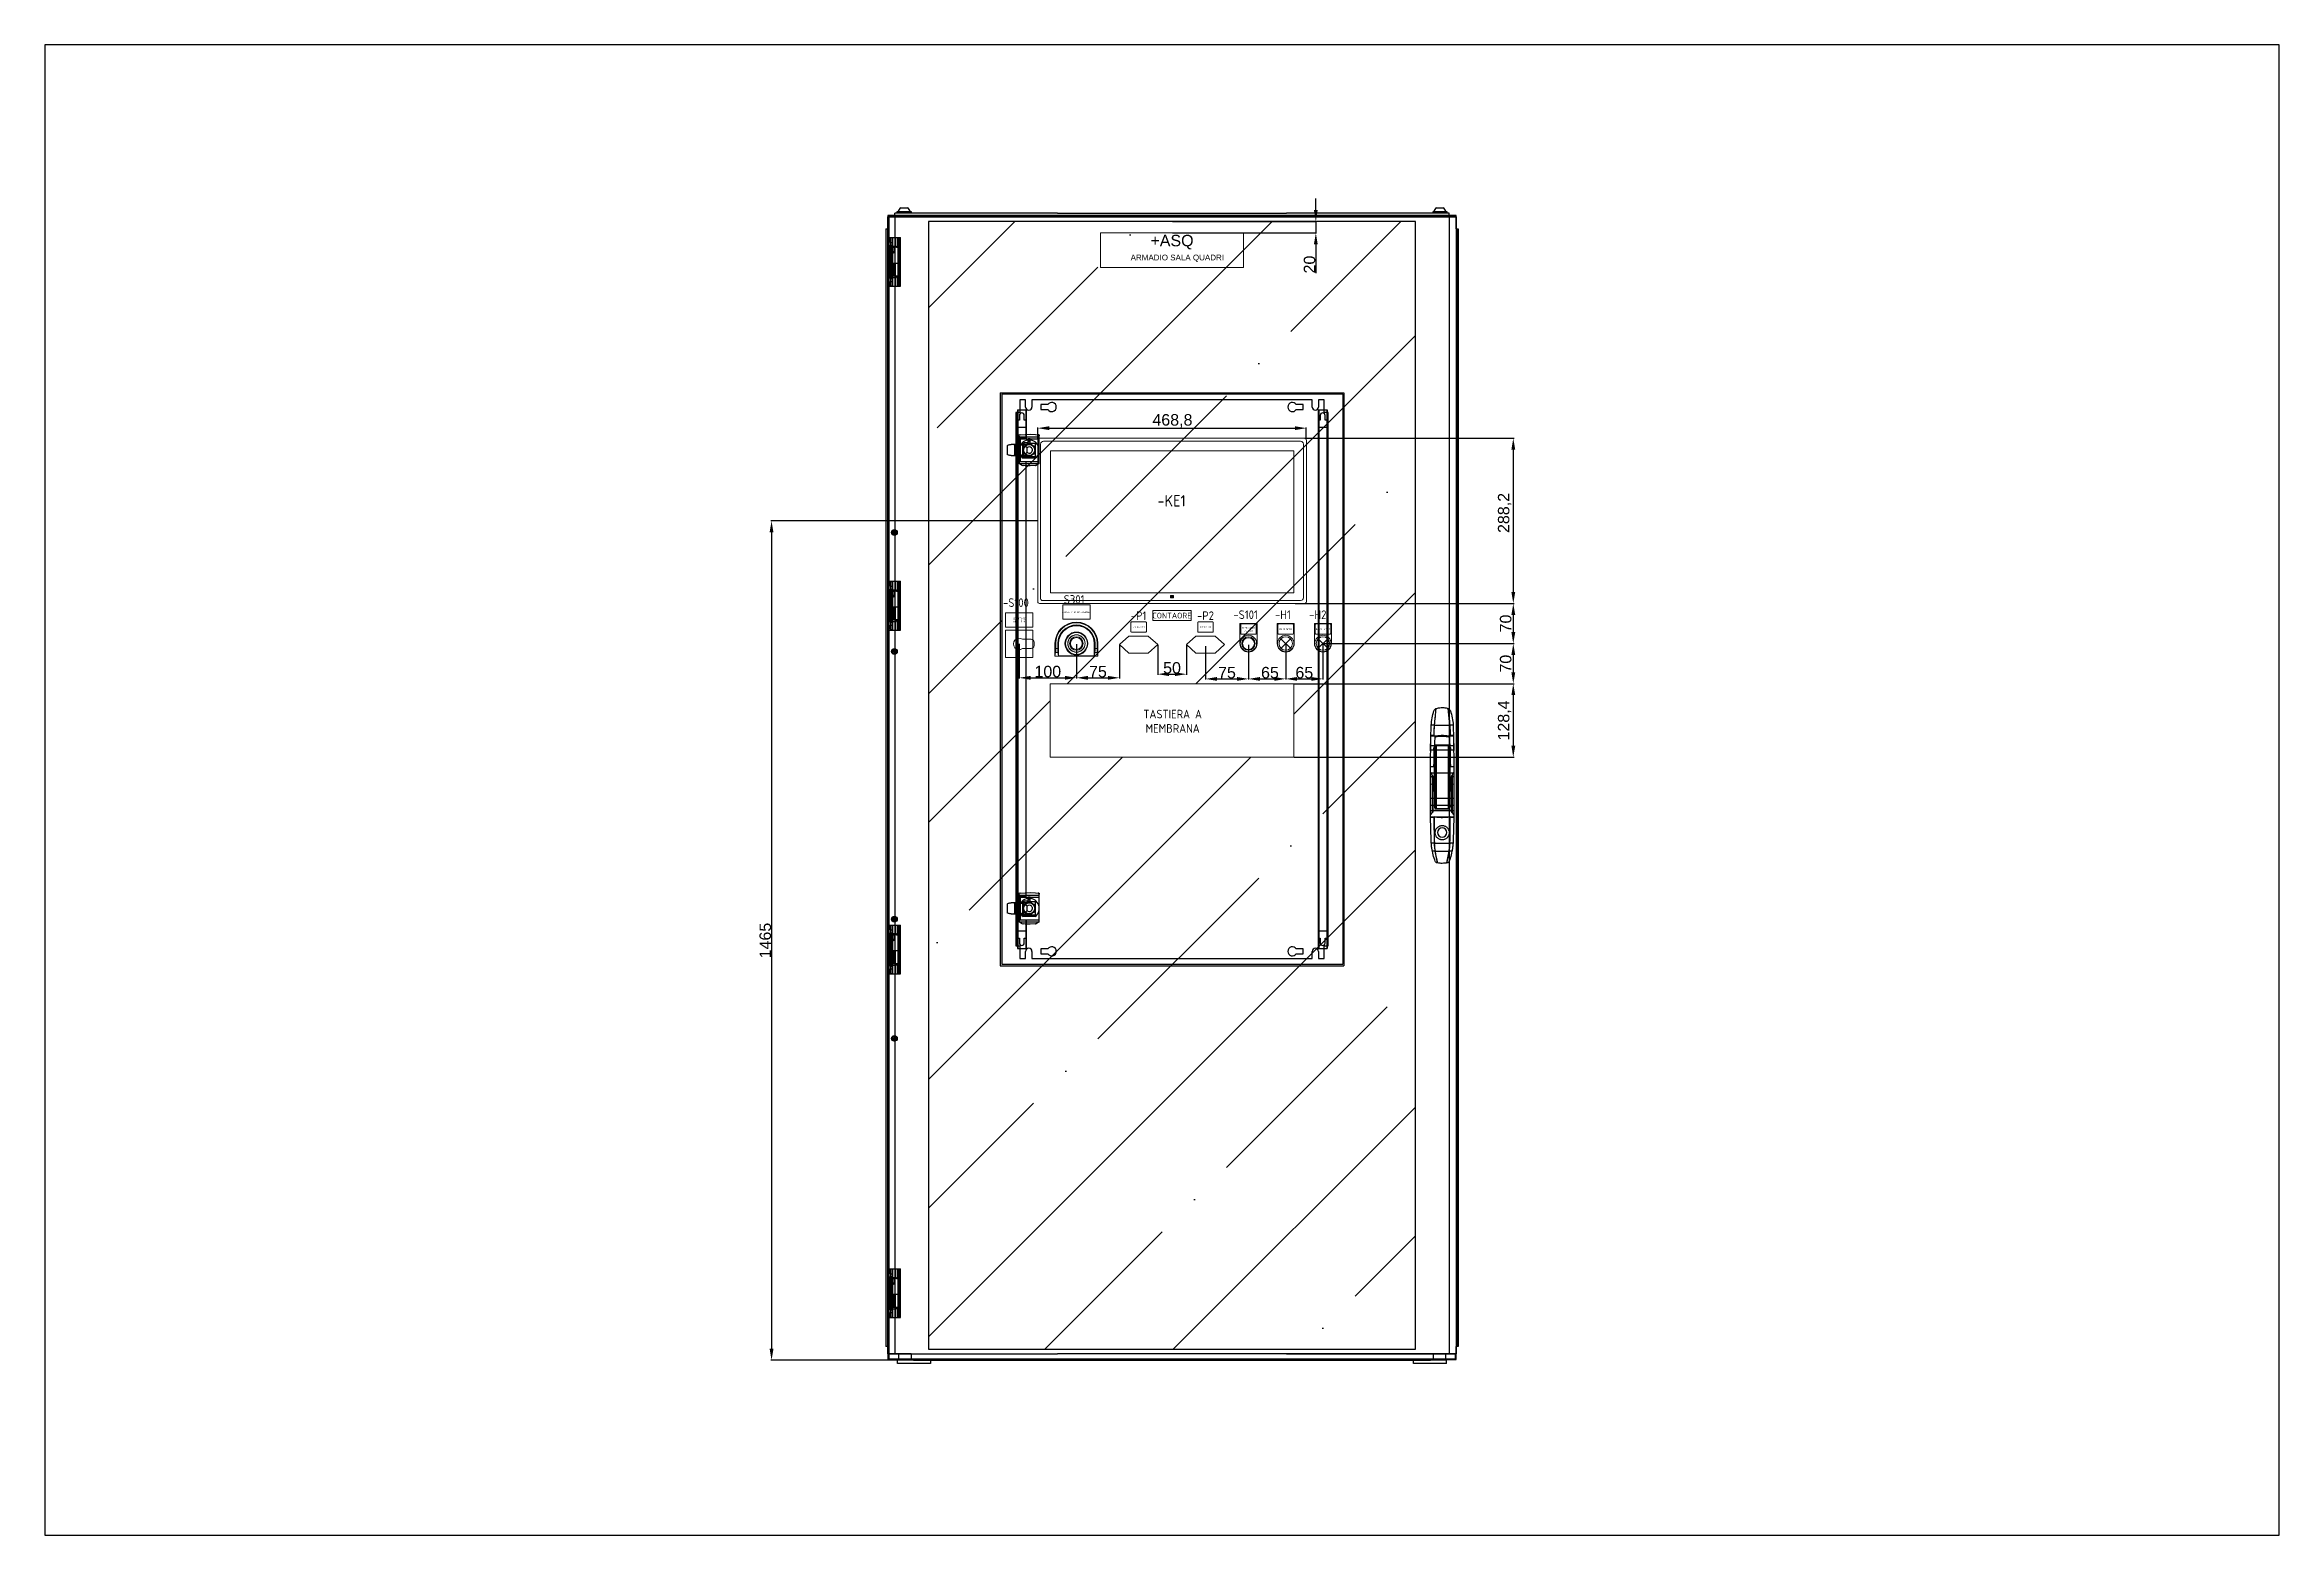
# Model space of a CAD drawing. Header units: millimetres. Extents: x 42222 to 59290, y 36233 to 38835.
# Drawn here: x 42222 to 46122, y 36233 to 38835 of the extents above; entities that cross this region are included whole.
import ezdxf
from ezdxf.enums import TextEntityAlignment as Align

# ---------------------------------------------------------------- set-up
doc = ezdxf.new("R2010")
doc.units = ezdxf.units.MM
doc.set_wipeout_variables(frame=1)
doc.layers.add('! NO PLOT !', color=7, linetype='Continuous', true_color=0xff75dd, plot=False)
doc.layers.add('000-PI-Oprema', color=30, linetype='Continuous', lineweight=5)
doc.layers.add('SI-ORMAR-Tekst', color=7, linetype='Continuous', lineweight=5)
doc.layers.add('000-PI-ORMAR', color=2, linetype='Continuous')
doc.layers.add('000-PI_TEXT', color=7, linetype='Continuous')
doc.styles.add('ARIAL', font='arial.ttf')
doc.styles.add('PI0', font='isocpeur.ttf', dxfattribs={"width": 0.9})
doc.styles.get("Standard").update_dxf_attribs({"font": 'arial.ttf'})
doc.dimstyles.new('ISO-25-lb', dxfattribs={"dimtxt": 8, "dimasz": 8, "dimexe": 1.25, "dimexo": 0.625, "dimtad": 1, "dimtxsty": 'Standard', "dimcen": 5, "dimadec": 0, "dimazin": 0, "dimtfac": 1, "dimtmove": 0, "dimatfit": 3, "dimfxl": 1, "dimarcsym": 0})

msp = doc.modelspace()

# ---------------------------------------------------------------- texts
at = {"layer": '000-PI_TEXT', "style": 'PI0', "width": 0.9}
for s, p in [('-S301', (44013.547, 37866.89)), ('-S100', (43916.612, 37861.317)), ('-P1', (44130.598, 37838.469)), ('-P2', (44247.424, 37838.569)), ('-S101', (44317.487, 37840.253)), ('-H1', (44382.487, 37840.253)), ('-H2', (44443.437, 37840.248))]:
    msp.add_text(s, height=15, dxfattribs=at).set_placement(p, align=Align.MIDDLE)
at = {"layer": '000-PI_TEXT', "linetype": 'Continuous', "char_height": 3, "width": 48, "attachment_point": 4, "style": 'PI0'}
for s, insert in [('\\pxqc;SELETTORE^JAE AI E M', (43898.185, 37830.799)), ('\\pxqc;ARRESTO DI EMERGENZA', (43998.185, 37844.824))]:
    msp.add_mtext(s, dxfattribs=dict(at, insert=insert))
at = {"layer": '000-PI_TEXT', "attachment_point": 5, "style": 'PI0'}
for s, insert, char_height, width in [('{\\fISOCPEUR|b0|i0|c238|p34;CONTAORE}', (44189.011, 37838.71), 10, 27.2), ('GENERAZIONE', (44130.598, 37818.71), 2.5, 27.2), ('POMPAGGIO', (44247.424, 37818.71), 2.5, 27.2), ('{\\fISOCPEUR|b0|i0|c238|p34;RIPRISTINO BLOCCO}', (44322.424, 37814.832), 3, 24.5), ('{\\fISOCPEUR|b0|i0|c238|p34;IN BLOCCO}', (44387.424, 37814.828), 3, 24.5), ('{\\fISOCPEUR|b0|i0|c238|p34;IN ALLARME}', (44452.424, 37814.832), 3, 24.5)]:
    msp.add_mtext(s, dxfattribs=dict(at, insert=insert, char_height=char_height, width=width))
at = {"layer": 'SI-ORMAR-Tekst', "style": 'PI0', "width": 0.9}
msp.add_text('-KE1', height=20, dxfattribs=at).set_placement((44188.306, 38039.028), align=Align.MIDDLE)
at = {"layer": 'SI-ORMAR-Tekst', "linetype": 'Continuous', "insert": (44188.958, 38490.536), "char_height": 20, "attachment_point": 5, "line_spacing_factor": 0.75}
msp.add_mtext('+{\\fArial|b0|i0|c238|p34;ASQ}', dxfattribs=at)
at = {"layer": 'SI-ORMAR-Tekst', "linetype": 'Continuous', "insert": (44198.271, 38462.312), "char_height": 10, "attachment_point": 5, "line_spacing_factor": 0.75, "style": 'ARIAL'}
msp.add_mtext('{\\fArial|b0|i0|c238|p34;\\C7;ARMADIO SALA QUADRI}', dxfattribs=at)

# ---------------------------------------------------------------- blocks, each defined once
blk = doc.blocks.new('podloska')
for p, q in [((43278.7, 39063.5), (43278.7, 39097.9)), ((43279.2, 39098.4), (43308, 39098.4)), ((43280, 39080.9), (43280, 39096.6)), ((43281, 39097.6), (43306.2, 39097.6)), ((43281, 39079.9), (43306.2, 39079.9)), ((43307.2, 39080.9), (43307.2, 39096.6)), ((43308.5, 39063.5), (43308.5, 39097.9))]:
    blk.add_line(p, q)
blk.add_circle((43293.6, 39063.5), 14.3)
at = {"ltscale": 0.25}
blk.add_circle((43293.6, 39063.5), 11.7, dxfattribs=at)
for centre, radius, start, end in [((43279.2, 39097.9), 0.5, 90, 179.9998), ((43281, 39096.6), 1, 90, 180.0001), ((43281, 39080.9), 1, 180, 270), ((43306.2, 39096.6), 1, 359.9999, 90), ((43306.2, 39080.9), 1, 270, 0), ((43308, 39097.9), 0.5, 0.0002, 90), ((43293.6, 39063.5), 14.9, 180, 0)]:
    blk.add_arc(centre, radius, start, end)
blk = doc.blocks.new('ESD - 3SU1051-1BA20-0AA0')
for p, q in [((43979.3, 39069.2), (43980.6, 39069.2)), ((43979.3, 39047.1), (43979.3, 39069.2)), ((43979.3, 39047.1), (43980.4, 39053.7)), ((43979.3, 39047.1), (43995.6, 39047.1)), ((43980.4, 39053.7), (43984.4, 39053.7)), ((43980.6, 39060.7), (43980.6, 39069.2)), ((43980.6, 39060.7), (43984.2, 39060.7)), ((43984.2, 39069.2), (43985.4, 39069.2)), ((43984.2, 39060.7), (43984.2, 39069.2)), ((43985.4, 39047.6), (43984.4, 39053.7)), ((43985.4, 39069.2), (43985.6, 39069.2)), ((43985.4, 39047.6), (43985.4, 39069.2)), ((43985.6, 39047.5), (43985.6, 39069.2)), ((43985.6, 39047.5), (44047.9, 39047.5)), ((43995.5, 39047.2), (44037.9, 39047.2)), ((44037.8, 39047.1), (44054.1, 39047.1)), ((44047.9, 39069.2), (44048.1, 39069.2)), ((44047.9, 39047.5), (44047.9, 39069.2)), ((44048.1, 39069.2), (44049.2, 39069.2)), ((44048.1, 39047.6), (44048.1, 39069.2)), ((44048.1, 39047.6), (44049.1, 39053.7)), ((44049.1, 39053.7), (44053, 39053.7)), ((44049.2, 39060.7), (44049.2, 39069.2)), ((44049.2, 39060.7), (44052.9, 39060.7)), ((44052.9, 39069.2), (44054.1, 39069.2)), ((44052.9, 39060.7), (44052.9, 39069.2)), ((44054.1, 39047.1), (44053, 39053.7)), ((44054.1, 39047.1), (44054.1, 39069.2))]:
    blk.add_line(p, q)
for points in [[(43980.4, 39053.7), (43980.5, 39054.1), (43980.5, 39054.7), (43980.5, 39055.6), (43980.5, 39056.7), (43980.6, 39057.9), (43980.6, 39059.2), (43980.6, 39060.7)], [(43984.2, 39060.7), (43984.2, 39059.2), (43984.2, 39057.9), (43984.3, 39056.7), (43984.3, 39055.6), (43984.3, 39054.7), (43984.3, 39054.1), (43984.4, 39053.7)], [(43985.4, 39047.6), (43985.4, 39047.6), (43985.4, 39047.6), (43985.4, 39047.6), (43985.5, 39047.6), (43985.5, 39047.6), (43985.5, 39047.5), (43985.6, 39047.5), (43985.6, 39047.5)], [(44047.9, 39047.5), (44047.9, 39047.5), (44047.9, 39047.5), (44048, 39047.6), (44048, 39047.6), (44048, 39047.6), (44048, 39047.6), (44048, 39047.6), (44048.1, 39047.6)], [(44049.1, 39053.7), (44049.1, 39054.1), (44049.1, 39054.7), (44049.2, 39055.6), (44049.2, 39056.7), (44049.2, 39057.9), (44049.2, 39059.2), (44049.2, 39060.7)], [(44052.9, 39060.7), (44052.9, 39059.2), (44052.9, 39057.9), (44052.9, 39056.7), (44052.9, 39055.6), (44053, 39054.7), (44053, 39054.1), (44053, 39053.7)]]:
    blk.add_lwpolyline(points)
for radius in [20, 19.1, 15.2, 15, 11.8, 11.7, 10.3]:
    blk.add_circle((44016.7, 39069.2), radius)
for radius, start, end in [(37.4, 0, 180), (36.2, 0, 180), (32.5, 0, 180), (31.3, 0, 180), (31.1, 0, 180), (30.5, 225.9962, 226.1678), (30.5, 313.8322, 314.0038)]:
    blk.add_arc((44016.7, 39069.2), radius, start, end)
blk = doc.blocks.new('*D106')
at = {"layer": '000-PI_TEXT', "color": 0, "lineweight": -2, "ltscale": 0.25, "transparency": 16777216}
for p, q in [((44440, 38546.5), (44440, 38566.5)), ((44189.6, 38526.5), (44441.2, 38526.5)), ((44189.6, 38506.5), (44441.2, 38506.5)), ((44440, 38526.5), (44440, 38506.5)), ((44440, 38486.5), (44440, 38436.4))]:
    blk.add_line(p, q, dxfattribs=at)
at = {"layer": '000-PI_TEXT', "color": 0, "ltscale": 0.25, "transparency": 16777216}
for points in [[(44436.6, 38546.5), (44443.3, 38546.5), (44440, 38526.5)], [(44436.6, 38486.5), (44443.3, 38486.5), (44440, 38506.5)]]:
    blk.add_solid(points, dxfattribs=at)
at = {"layer": 'Defpoints', "color": 0, "ltscale": 0.25, "transparency": 16777216}
for p in [(44189, 38526.5), (44189, 38506.5), (44440, 38506.5)]:
    blk.add_point(p, dxfattribs=at)
at = {"layer": '000-PI_TEXT', "color": 0, "ltscale": 0.25, "transparency": 16777216, "insert": (44429.1, 38451.4), "char_height": 20, "attachment_point": 5, "rotation": 90}
blk.add_mtext('20', dxfattribs=at)
blk = doc.blocks.new('*D107')
at = {"layer": '000-PI_TEXT', "color": 0, "lineweight": -2, "ltscale": 0.25, "transparency": 16777216}
for p, q in [((44421, 38148.1), (44785.9, 38148.1)), ((44784.6, 38128.1), (44784.6, 37879.9)), ((44421, 37859.9), (44785.9, 37859.9))]:
    blk.add_line(p, q, dxfattribs=at)
at = {"layer": '000-PI_TEXT', "color": 0, "ltscale": 0.25, "transparency": 16777216}
for points in [[(44781.3, 38128.1), (44788, 38128.1), (44784.6, 38148.1)], [(44781.3, 37879.9), (44788, 37879.9), (44784.6, 37859.9)]]:
    blk.add_solid(points, dxfattribs=at)
at = {"layer": 'Defpoints', "color": 0, "ltscale": 0.25, "transparency": 16777216}
for p in [(44420.4, 38148.1), (44420.4, 37859.9), (44784.6, 37859.9)]:
    blk.add_point(p, dxfattribs=at)
at = {"layer": '000-PI_TEXT', "color": 0, "ltscale": 0.25, "transparency": 16777216, "insert": (44769.6, 38017.8), "char_height": 20, "attachment_point": 5, "rotation": 90}
blk.add_mtext('288,2', dxfattribs=at)
blk = doc.blocks.new('*D108')
at = {"layer": '000-PI_TEXT', "color": 0, "lineweight": -2, "ltscale": 0.25, "transparency": 16777216}
for p, q in [((44403.8, 37859.9), (44785.9, 37859.9)), ((44784.6, 37839.9), (44784.6, 37809.8)), ((44453.1, 37789.8), (44785.9, 37789.8))]:
    blk.add_line(p, q, dxfattribs=at)
at = {"layer": '000-PI_TEXT', "color": 0, "ltscale": 0.25, "transparency": 16777216}
for points in [[(44781.3, 37839.9), (44788, 37839.9), (44784.6, 37859.9)], [(44781.3, 37809.8), (44788, 37809.8), (44784.6, 37789.8)]]:
    blk.add_solid(points, dxfattribs=at)
at = {"layer": 'Defpoints', "color": 0, "ltscale": 0.25, "transparency": 16777216}
for p in [(44403.2, 37859.9), (44452.4, 37789.8), (44784.6, 37789.8)]:
    blk.add_point(p, dxfattribs=at)
at = {"layer": '000-PI_TEXT', "color": 0, "ltscale": 0.25, "transparency": 16777216, "insert": (44771.4, 37824.9), "char_height": 20, "attachment_point": 5, "rotation": 90}
blk.add_mtext('70', dxfattribs=at)
blk = doc.blocks.new('*D109')
at = {"layer": '000-PI_TEXT', "color": 0, "lineweight": -2, "ltscale": 0.25, "transparency": 16777216}
for p, q in [((44402.3, 37719.8), (44785.9, 37719.8)), ((44784.6, 37699.8), (44784.6, 37611.4)), ((44402.3, 37591.4), (44785.9, 37591.4))]:
    blk.add_line(p, q, dxfattribs=at)
at = {"layer": '000-PI_TEXT', "color": 0, "ltscale": 0.25, "transparency": 16777216}
for points in [[(44781.3, 37699.8), (44788, 37699.8), (44784.6, 37719.8)], [(44781.3, 37611.4), (44788, 37611.4), (44784.6, 37591.4)]]:
    blk.add_solid(points, dxfattribs=at)
at = {"layer": 'Defpoints', "color": 0, "ltscale": 0.25, "transparency": 16777216}
for p in [(44401.7, 37719.8), (44401.7, 37591.4), (44784.6, 37591.4)]:
    blk.add_point(p, dxfattribs=at)
at = {"layer": '000-PI_TEXT', "color": 0, "ltscale": 0.25, "transparency": 16777216, "insert": (44769.6, 37655.6), "char_height": 20, "attachment_point": 5, "rotation": 90}
blk.add_mtext('128,4', dxfattribs=at)
blk = doc.blocks.new('*D112')
at = {"layer": '000-PI_TEXT', "color": 0, "lineweight": -2, "ltscale": 0.25, "transparency": 16777216}
for p, q in [((43954.6, 38145.8), (43954.6, 38167.1)), ((43974.6, 38165.8), (44403.4, 38165.8)), ((44423.4, 38145.8), (44423.4, 38167.1))]:
    blk.add_line(p, q, dxfattribs=at)
at = {"layer": '000-PI_TEXT', "color": 0, "ltscale": 0.25, "transparency": 16777216}
for points in [[(43974.6, 38169.2), (43974.6, 38162.5), (43954.6, 38165.8)], [(44403.4, 38169.2), (44403.4, 38162.5), (44423.4, 38165.8)]]:
    blk.add_solid(points, dxfattribs=at)
at = {"layer": 'Defpoints', "color": 0, "ltscale": 0.25, "transparency": 16777216}
for p in [(43954.6, 38145.1), (44423.4, 38165.8), (44423.4, 38145.1)]:
    blk.add_point(p, dxfattribs=at)
at = {"layer": '000-PI_TEXT', "color": 0, "ltscale": 0.25, "transparency": 16777216, "insert": (44189.7, 38178.5), "char_height": 20, "attachment_point": 5}
blk.add_mtext('468,8', dxfattribs=at)
blk = doc.blocks.new('*D115')
at = {"layer": '000-PI_TEXT', "color": 0, "lineweight": -2, "ltscale": 0.25, "transparency": 16777216}
for p, q in [((43922.2, 37789.3), (43922.2, 37728.8)), ((44022.2, 37788.7), (44022.2, 37728.8)), ((43942.2, 37730.1), (44002.2, 37730.1))]:
    blk.add_line(p, q, dxfattribs=at)
at = {"layer": '000-PI_TEXT', "color": 0, "ltscale": 0.25, "transparency": 16777216}
for points in [[(43942.2, 37733.4), (43942.2, 37726.7), (43922.2, 37730.1)], [(44002.2, 37733.4), (44002.2, 37726.7), (44022.2, 37730.1)]]:
    blk.add_solid(points, dxfattribs=at)
at = {"layer": 'Defpoints', "color": 0, "ltscale": 0.25, "transparency": 16777216}
for p in [(43922.2, 37789.9), (44022.2, 37789.3), (44022.2, 37730.1)]:
    blk.add_point(p, dxfattribs=at)
at = {"layer": '000-PI_TEXT', "color": 0, "ltscale": 0.25, "transparency": 16777216, "insert": (43972.2, 37740.9), "char_height": 20, "attachment_point": 5}
blk.add_mtext('100', dxfattribs=at)
blk = doc.blocks.new('*D116')
at = {"layer": '000-PI_TEXT', "color": 0, "lineweight": -2, "ltscale": 0.25, "transparency": 16777216}
for p, q in [((44022.2, 37788), (44022.2, 37728.8)), ((44097.2, 37787.4), (44097.2, 37728.8)), ((44042.2, 37730.1), (44077.2, 37730.1))]:
    blk.add_line(p, q, dxfattribs=at)
at = {"layer": '000-PI_TEXT', "color": 0, "ltscale": 0.25, "transparency": 16777216}
for points in [[(44042.2, 37733.4), (44042.2, 37726.7), (44022.2, 37730.1)], [(44077.2, 37733.4), (44077.2, 37726.7), (44097.2, 37730.1)]]:
    blk.add_solid(points, dxfattribs=at)
at = {"layer": 'Defpoints', "color": 0, "ltscale": 0.25, "transparency": 16777216}
for p in [(44022.2, 37788.7), (44097.2, 37788), (44097.2, 37730.1)]:
    blk.add_point(p, dxfattribs=at)
at = {"layer": '000-PI_TEXT', "color": 0, "ltscale": 0.25, "transparency": 16777216, "insert": (44059.7, 37740.8), "char_height": 20, "attachment_point": 5}
blk.add_mtext('75', dxfattribs=at)
blk = doc.blocks.new('*D117')
at = {"layer": '000-PI_TEXT', "color": 0, "lineweight": -2, "ltscale": 0.25, "transparency": 16777216}
for p, q in [((44322.4, 37787.4), (44322.4, 37726.9)), ((44387.4, 37789.2), (44387.4, 37726.9)), ((44342.4, 37728.2), (44367.4, 37728.2))]:
    blk.add_line(p, q, dxfattribs=at)
at = {"layer": '000-PI_TEXT', "color": 0, "ltscale": 0.25, "transparency": 16777216}
for points in [[(44342.4, 37731.5), (44342.4, 37724.8), (44322.4, 37728.2)], [(44367.4, 37731.5), (44367.4, 37724.8), (44387.4, 37728.2)]]:
    blk.add_solid(points, dxfattribs=at)
at = {"layer": 'Defpoints', "color": 0, "ltscale": 0.25, "transparency": 16777216}
for p in [(44322.4, 37788), (44387.4, 37789.8), (44387.4, 37728.2)]:
    blk.add_point(p, dxfattribs=at)
at = {"layer": '000-PI_TEXT', "color": 0, "ltscale": 0.25, "transparency": 16777216, "insert": (44359.9, 37739), "char_height": 20, "attachment_point": 5}
blk.add_mtext('65', dxfattribs=at)
blk = doc.blocks.new('*D118')
at = {"layer": '000-PI_TEXT', "color": 0, "lineweight": -2, "ltscale": 0.25, "transparency": 16777216}
for p, q in [((44387.4, 37789.3), (44387.4, 37726.9)), ((44452.4, 37789.2), (44452.4, 37726.9)), ((44407.4, 37728.2), (44432.4, 37728.2))]:
    blk.add_line(p, q, dxfattribs=at)
at = {"layer": '000-PI_TEXT', "color": 0, "ltscale": 0.25, "transparency": 16777216}
for points in [[(44407.4, 37731.5), (44407.4, 37724.9), (44387.4, 37728.2)], [(44432.4, 37731.5), (44432.4, 37724.9), (44452.4, 37728.2)]]:
    blk.add_solid(points, dxfattribs=at)
at = {"layer": 'Defpoints', "color": 0, "ltscale": 0.25, "transparency": 16777216}
for p in [(44387.4, 37789.9), (44452.4, 37789.8), (44452.4, 37728.2)]:
    blk.add_point(p, dxfattribs=at)
at = {"layer": '000-PI_TEXT', "color": 0, "ltscale": 0.25, "transparency": 16777216, "insert": (44419.9, 37739), "char_height": 20, "attachment_point": 5}
blk.add_mtext('65', dxfattribs=at)
blk = doc.blocks.new('*U88')
at = {"layer": '000-PI-ORMAR'}
for p, q in [((-13.4, 105.2), (-10.6, 134.6)), ((-10.5, 134.6), (-10.9, 134.5)), ((10.9, 134.5), (10.5, 134.6)), ((13.4, 105.2), (10.6, 134.6)), ((-19.7, 86.2), (-20.5, 27.7)), ((-19.7, 86.2), (-20.1, 61)), ((-19.3, 101.3), (-19.7, 86.2)), ((-19.7, 87), (-14.2, 87)), ((-19.7, 86.2), (-12.5, 86.2)), ((-19.1, 105.2), (-13.4, 105.2)), ((-14.1, 86.2), (-14.2, 87)), ((-14, 85.3), (-14.1, 86.2)), ((-12.5, 86.2), (-13.4, 60.3)), ((13.2, 105.2), (-13.2, 105.2)), ((-11.2, 85.1), (-12.5, 86.2)), ((12.5, 86.2), (11.2, 85.1)), ((12, 85.8), (14, 85.3)), ((12.5, 86.2), (19.7, 86.2)), ((13.4, 60.3), (12.5, 86.2)), ((13.4, 105.2), (19.1, 105.2)), ((14, 85.3), (14.1, 86.2)), ((14.1, 86.2), (14.2, 87)), ((14.2, 87), (19.7, 87)), ((19.7, 86.2), (19.3, 101.3)), ((20.5, 27.7), (19.7, 86.2)), ((20.1, 60.6), (19.7, 86.2)), ((-20.1, 61.9), (-17.3, 61.9)), ((-20.1, 61.8), (-14.7, 61.8)), ((-20, 69.3), (-12.7, 69.3)), ((-20, 69), (-17.3, 69)), ((-17.3, 69.3), (17.3, 69.3)), ((-17.3, 61.8), (17.3, 61.8)), ((-15, 32.8), (-13.4, 60.3)), ((-13.3, -35.1), (-14.7, 61.8)), ((-12.7, 69.3), (-12.6, 69.3)), ((-12.6, 69.3), (-12.6, -39.1)), ((-10.7, 70.5), (-10.7, -41)), ((-10.7, 70.5), (10.7, 70.5)), ((10.7, 70.5), (10.7, -41)), ((12.6, 69.3), (12.6, -39.1)), ((12.6, 69.3), (12.7, 69.3)), ((12.7, 69.3), (20, 69.3)), ((14.7, 61.8), (13.3, -35.1)), ((13.4, 60.3), (15, 32.8)), ((14.7, 61.8), (20.1, 61.8)), ((17.3, 69), (20, 69)), ((17.3, 61.9), (20.1, 61.9)), ((20.5, 27.7), (20.3, 48.5)), ((-20.4, 35.9), (-20.5, 27.7)), ((-20.5, 32.8), (-15, 32.8)), ((-20.5, 27.7), (-20.1, -55.1)), ((-17.2, 17.8), (-20.5, 23.4)), ((-17.2, 14.2), (-20.5, 17)), ((-17.2, 2.5), (-20.5, 2.6)), ((-19.8, 21.4), (19.8, 21.4)), ((-17.2, 17.8), (-17.2, -47.4)), ((-16.2, 2.4), (-16.5, 15.5)), ((-16.5, 15.5), (-16.5, -46.1)), ((-16.4, 10.5), (-16.5, 13)), ((-16.2, 2.4), (-16.5, 2.5)), ((-16.2, -35.1), (-16.2, 2.4)), ((15, 32.8), (20.5, 32.8)), ((16.5, 15.5), (16.2, 2.4)), ((16.5, 2.5), (16.2, 2.4)), ((16.2, 2.4), (16.2, -35.1)), ((16.5, 13), (16.4, 10.5)), ((16.5, 15.5), (16.5, -46.1)), ((20.5, 23.4), (17.2, 17.8)), ((17.2, 17.8), (17.2, -47.4)), ((20.5, 17), (17.2, 14.2)), ((20.5, 2.6), (17.2, 2.5)), ((20.1, -55.1), (20.5, 27.7)), ((-20.5, -18.2), (-20.4, -35.1)), ((-20.5, -22.5), (20.5, -22.5)), ((-20.4, -35.1), (-13.3, -35.1)), ((-16.2, -35.1), (16.2, -35.1)), ((-11.5, -22.7), (-11.5, -29.5)), ((13.3, -35.1), (20.4, -35.1)), ((20.4, -35.1), (20.5, -18.2)), ((-20.2, -44.2), (-20.1, -55.1)), ((-20.2, -44.2), (20.2, -44.2)), ((-20.2, -50.4), (-17.2, -47.4)), ((-20.1, -55.1), (20.1, -55.1)), ((-20.1, -55.1), (-19.2, -96.1)), ((-20.1, -55.7), (-14, -55.7)), ((-16.5, -46.1), (-16.4, -43.8)), ((-16.4, -43.8), (16.4, -43.8)), ((-14, -55.7), (-13.9, -55.1)), ((-13.4, -100.7), (-14, -55.7)), ((-13.9, -55.1), (-13.7, -54.4)), ((-10.7, -41), (10.7, -41)), ((13.4, -100.7), (14, -55.7)), ((13.9, -55.1), (13.7, -54.4)), ((14, -55.7), (13.9, -55.1)), ((14, -55.7), (20.1, -55.7)), ((16.4, -43.8), (16.5, -46.1)), ((17.2, -47.4), (20.2, -50.4)), ((19.2, -96.1), (20.1, -55.1)), ((20.1, -55.1), (20.2, -44.2)), ((-19, -100.7), (-13.4, -100.7)), ((-17.1, -114.8), (-12, -114.8)), ((13.1, -100.7), (-13.1, -100.7)), ((11.7, -114.8), (-11.7, -114.8)), ((12, -114.8), (17.1, -114.8)), ((13.4, -100.7), (19, -100.7)), ((-9.7, -134.8), (-8, -135.2)), ((-7.8, -135.2), (-8, -135.2)), ((7.8, -135.2), (8, -135.2)), ((8, -135.2), (9.7, -134.8))]:
    blk.add_line(p, q, dxfattribs=at)
for points in [[(-14.4, 130.2), (-15.3, 127.2), (-16.1, 124.2), (-16.9, 121.1), (-17.5, 118), (-18.1, 114.8), (-18.5, 111.7), (-18.9, 108.5), (-19.1, 105.2)], [(-10.9, 134.5), (-11.6, 133.9), (-12.2, 133.2), (-12.8, 132.5), (-13.4, 131.8), (-13.9, 131), (-14.4, 130.2)], [(10.5, 134.6), (8.3, 135.2), (6.2, 135.5), (4, 135.8), (1.7, 136), (-0.5, 136), (-2.8, 135.9), (-4.7, 135.7), (-6.7, 135.5), (-8.6, 135.1), (-10.5, 134.6)], [(14.4, 130.2), (13.7, 131.4), (12.9, 132.5), (12.3, 133.2), (11.6, 133.9), (10.9, 134.5)], [(19.1, 105.2), (18.9, 108.4), (18.5, 111.6), (18.1, 114.7), (17.5, 117.9), (16.9, 121), (16.2, 124.1), (15.3, 127.2), (14.4, 130.2)], [(-19.1, 105.2), (-19.2, 104.3), (-19.2, 103.3), (-19.3, 102.3), (-19.3, 101.3)], [(-14.2, 87), (-14.2, 90.3), (-14.2, 93.5), (-14, 96.6), (-13.9, 99.7), (-13.6, 102.7), (-13.4, 105.2)], [(-14, 85.3), (-12.2, 85.8), (-12, 85.8)], [(-12, 85.8), (-10.3, 86.1), (-8.4, 86.4), (-6.5, 86.7), (-4.5, 86.9), (-2.5, 87), (-0.5, 87), (1.5, 87), (3.6, 86.9), (5.7, 86.8), (7.8, 86.5), (9.9, 86.2), (12, 85.8), (12, 85.8)], [(11.2, 85.1), (8.8, 85.5), (6.3, 85.8), (3.8, 86), (1.3, 86.1), (-0.8, 86.1), (-2.8, 86), (-4.9, 85.9), (-7, 85.7), (-9.1, 85.4), (-11.2, 85.1)], [(14.2, 87), (14.2, 90.3), (14.2, 93.5), (14, 96.6), (13.9, 99.7), (13.6, 102.7), (13.4, 105.2)], [(19.3, 101.3), (19.3, 102.3), (19.2, 103.3), (19.2, 104.3), (19.1, 105.2)], [(-12.7, 69.3), (-13.2, 68.4), (-13.6, 67.5), (-14, 66.6), (-14.3, 65.6), (-14.5, 64.6), (-14.6, 63.5), (-14.7, 62.5), (-14.7, 61.8)], [(-12.6, 69.3), (-12.5, 69.5), (-12.3, 69.7), (-12.2, 69.9), (-12, 70), (-11.8, 70.2), (-11.6, 70.3), (-11.4, 70.4), (-11.2, 70.4), (-11, 70.5), (-10.7, 70.5)], [(10.7, 70.5), (11, 70.5), (11.2, 70.4), (11.4, 70.4), (11.6, 70.3), (11.8, 70.2), (12, 70), (12.2, 69.9), (12.3, 69.7), (12.5, 69.5), (12.6, 69.3)], [(14.7, 61.8), (14.7, 62.9), (14.6, 63.9), (14.4, 65), (14.1, 66), (13.8, 66.9), (13.4, 67.9), (13, 68.8), (12.7, 69.3)], [(-16.5, 15.5), (-16.5, 15.9), (-16.6, 16.3), (-16.7, 16.6), (-16.8, 17), (-16.9, 17.3), (-17.1, 17.6), (-17.2, 17.8)], [(17.2, 17.8), (17, 17.5), (16.9, 17.2), (16.7, 16.8), (16.6, 16.5), (16.6, 16.1), (16.5, 15.8), (16.5, 15.5)], [(-16.4, -43.8), (-16.4, -43.1), (-16.3, -42.4), (-16.3, -41.6), (-16.3, -40.7), (-16.3, -39.9), (-16.3, -38.9), (-16.3, -38), (-16.2, -37), (-16.2, -36), (-16.2, -35.1)], [(-13.3, -35.1), (-13.2, -36.2), (-13.1, -37.2), (-12.9, -38.2), (-12.6, -39.1)], [(12.6, -39.1), (12.9, -38.1), (13.1, -37.1), (13.2, -36), (13.3, -35.1)], [(16.2, -35.1), (16.2, -36.1), (16.2, -37.1), (16.3, -38.1), (16.3, -39), (16.3, -39.9), (16.3, -40.8), (16.3, -41.7), (16.3, -42.5), (16.4, -43.2), (16.4, -43.8)], [(-17.2, -47.4), (-17, -47.3), (-16.9, -47.1), (-16.7, -46.9), (-16.6, -46.7), (-16.6, -46.5), (-16.5, -46.3), (-16.5, -46.1)], [(-9.6, -55.1), (-9.9, -55), (-11.8, -54.7), (-13.7, -54.4)], [(8.9, -73.9), (9.6, -74.6), (10.3, -75.5), (10.9, -76.3), (11.4, -77.3), (11.9, -78.2), (12.2, -79.2), (12.5, -80.2), (12.6, -81.3), (12.7, -82.3), (12.6, -83.3), (12.5, -84.2), (12.3, -85.2), (12.1, -86.1), (11.7, -87), (11.3, -87.9), (10.9, -88.7), (10.3, -89.5), (9.7, -90.3), (9, -91), (8.3, -91.6), (7.5, -92.2), (6.6, -92.8), (5.7, -93.3), (4.8, -93.7), (3.7, -94), (2.7, -94.3), (1.6, -94.5), (0.5, -94.5), (-0.6, -94.5), (-1.7, -94.4), (-2.8, -94.3), (-3.8, -94), (-4.9, -93.6), (-5.9, -93.2), (-6.9, -92.6), (-7.8, -92), (-8.6, -91.3), (-9.4, -90.6), (-10.1, -89.7), (-10.8, -88.9), (-11.3, -88), (-11.7, -87), (-12.1, -86.1), (-12.4, -85.1), (-12.6, -84.1), (-12.7, -83.1), (-12.7, -82.1), (-12.6, -81.2), (-12.5, -80.2), (-12.2, -79.3), (-11.9, -78.4), (-11.6, -77.5), (-11.1, -76.7), (-10.6, -75.9), (-10, -75.1), (-9.4, -74.3), (-8.6, -73.6), (-7.8, -73), (-7, -72.4), (-6.1, -71.9), (-5.1, -71.4), (-4.1, -71), (-3.1, -70.7), (-2, -70.5), (-0.9, -70.4), (0.1, -70.4), (1.2, -70.4), (2.3, -70.6), (3.3, -70.8), (4.4, -71.1), (5.4, -71.5), (6.3, -72), (7.2, -72.5), (8.1, -73.2), (8.9, -73.9)], [(-12.6, -39.1), (-12.4, -39.6), (-12.1, -40.1), (-12, -40.4), (-11.8, -40.6), (-11.5, -40.7), (-11.3, -40.9), (-11, -40.9), (-10.8, -41), (-10.7, -41)], [(9.6, -55.1), (7.8, -55.3), (5.8, -55.5), (3.8, -55.6), (1.7, -55.7), (-0.4, -55.7), (-2.4, -55.6), (-4.3, -55.6), (-6.2, -55.4), (-8.1, -55.2), (-9.6, -55.1)], [(13.7, -54.4), (11.7, -54.8), (9.8, -55), (9.6, -55.1)], [(10.7, -41), (11, -40.9), (11.2, -40.9), (11.4, -40.8), (11.6, -40.7), (11.8, -40.5), (12, -40.3), (12.3, -39.8), (12.6, -39.3), (12.6, -39.1)], [(16.5, -46.1), (16.5, -46.3), (16.6, -46.5), (16.7, -46.8), (16.8, -47), (16.9, -47.1), (17.1, -47.3), (17.2, -47.4)], [(-19.2, -96.1), (-19.1, -98.4), (-19, -100.7)], [(-19, -100.7), (-18.8, -102.4), (-18.7, -104.2), (-18.5, -105.9), (-18.3, -107.6), (-18.1, -109.2), (-17.8, -110.9), (-17.6, -111.9), (-17.5, -112.9), (-17.3, -113.9), (-17.1, -114.8)], [(-17.1, -114.8), (-16.5, -117.9), (-15.7, -120.9), (-14.9, -123.8), (-14.1, -126.7), (-13.1, -129.6), (-12.1, -132.3)], [(-12, -114.8), (-12.4, -112.5), (-12.7, -110.1), (-13, -107.5), (-13.2, -104.8), (-13.4, -102.1), (-13.4, -100.7)], [(-8, -135.2), (-10.5, -123.5), (-12, -114.8)], [(8, -135.2), (10.5, -123.5), (12, -114.8)], [(12, -114.8), (12.4, -112.5), (12.7, -110.1), (13, -107.5), (13.2, -104.8), (13.4, -102.1), (13.4, -100.7)], [(12.1, -132.3), (13.1, -129.6), (14.1, -126.8), (14.9, -123.9), (15.7, -120.9), (16.5, -117.9), (17.1, -114.8)], [(17.1, -114.8), (17.4, -113.4), (17.6, -111.9), (17.9, -110.4), (18.1, -108.7), (18.4, -107), (18.6, -105.3), (18.7, -104.2), (18.8, -103), (18.9, -101.8), (19, -100.7)], [(19, -100.7), (19.1, -98.4), (19.2, -96.1)], [(-12.1, -132.3), (-11.6, -133), (-11, -133.6), (-10.4, -134.2), (-9.7, -134.8)], [(-7.8, -135.2), (-5.9, -135.6), (-4.1, -135.8), (-2.2, -135.9), (-0.2, -136), (1.7, -136), (3.7, -135.8), (5.8, -135.6), (7.8, -135.2)], [(9.7, -134.8), (10.4, -134.2), (11, -133.6), (11.6, -133), (12.1, -132.3)]]:
    blk.add_lwpolyline(points, dxfattribs=at)
blk.add_circle((0, -82.1), 8.15, dxfattribs=at)
for centre, major_axis, ratio, start_param, end_param in [((73, -135.2), (0, 546.8), 0.175521, 1.054802, 1.115623), ((-73, -135.2), (0, 546.8), 0.175521, -1.115623, -1.054802), ((-7.5, 87.2), (0, 37), 0.175521, 1.061397, 1.596486), ((-7.5, 87.2), (0, 37), 0.175521, -4.6867, -4.66155), ((7.5, 87.2), (0, 37), 0.175521, 4.6867, 5.221788), ((7.5, 87.2), (0, 37), 0.175521, 4.66155, 4.6867), ((-19.5, 12.8), (-3, 0), 0.71325, 3.261467, 3.839724), ((-19.5, 2.5), (-3, 0), 0.017452, 3.261467, 3.839724), ((19.5, 12.8), (-3, 0), 0.71325, 5.585054, 6.163311), ((19.5, 2.5), (-3, 0), 0.017452, -0.698132, -0.119874), ((137.5, -39.6), (0, 669.9), 0.225671, -4.689366, -4.621155), ((-137.5, -39.6), (0, 669.9), 0.225671, 4.621155, 4.689366), ((-5.9, -95.4), (0, 32.4), 0.225671, 1.735147, 2.215471), ((21.2, -9.1), (0, 180.2), 0.225671, -4.085045, -3.936826), ((-21.2, -9.1), (0, 180.2), 0.225671, 3.936826, 4.085045), ((5.9, -95.4), (0, 32.4), 0.225671, 4.067714, 4.548039)]:
    blk.add_ellipse(centre, major_axis=major_axis, ratio=ratio, start_param=start_param, end_param=end_param, dxfattribs=at)
blk = doc.blocks.new('PPC2-CW19-ADL')
at = {"ltscale": 0.25}
for p, q in [((77884, 28963.9), (77884, 28964.6)), ((77884, 28964.6), (77884.7, 28964.6)), ((77884.7, 28963.9), (77884, 28963.9)), ((77884.7, 28963.5), (77884, 28963.5)), ((77884, 28963.5), (77884, 28960.4)), ((77884, 28960.4), (77884.7, 28960.4)), ((77884.7, 28964.6), (77884.7, 28963.9)), ((77884.7, 28960.4), (77884.7, 28963.5)), ((77886.8, 28964.6), (77885.3, 28964.6)), ((77885.3, 28964.6), (77885.3, 28960.4)), ((77885.3, 28960.4), (77888.3, 28960.4)), ((77886, 28962.9), (77886, 28963.9)), ((77886, 28963.9), (77888.3, 28963.9)), ((77888.3, 28962.9), (77886, 28962.9)), ((77886, 28960.9), (77886, 28962.4)), ((77886, 28962.4), (77888.3, 28962.4)), ((77888.3, 28960.9), (77886, 28960.9)), ((77886.8, 28964.6), (77888.3, 28964.6)), ((77888.3, 28963.9), (77888.3, 28964.6)), ((77888.3, 28962.4), (77888.3, 28962.9)), ((77888.3, 28960.4), (77888.3, 28960.9)), ((77889.6, 28964.6), (77888.9, 28964.6)), ((77888.9, 28964.6), (77888.9, 28963.9)), ((77888.9, 28963.9), (77889.6, 28963.9)), ((77888.9, 28960.4), (77888.9, 28963.5)), ((77888.9, 28963.5), (77889.6, 28963.5)), ((77889.6, 28960.4), (77888.9, 28960.4)), ((77889.6, 28963.9), (77889.6, 28964.6)), ((77889.6, 28963.5), (77889.6, 28960.4))]:
    blk.add_line(p, q, dxfattribs=at)
blk.add_lwpolyline([(77655.4, 29239.1), (78118.2, 29239.1, -0.414214), (78121.2, 29236.1), (78121.2, 28953.9, -0.414214), (78118.2, 28950.9), (77655.4, 28950.9, -0.414214), (77652.4, 28953.9), (77652.4, 29236.1, -0.414214)], format="xyb", close=True, dxfattribs=at)
for points in [[(77657.4, 28959.4), (77657.4, 29229.1)], [(77662.4, 29234.1), (78111.2, 29234.1)], [(78116.2, 29229.1), (78116.2, 28960.9)], [(78111.2, 28955.9), (77660.9, 28955.9)]]:
    blk.add_lwpolyline(points, dxfattribs=at)
blk.add_lwpolyline([(77674.4, 29217.1), (78099.2, 29217.1), (78099.2, 28969.4), (77674.4, 28969.4)], close=True, dxfattribs=at)
for centre, radius, start, end in [((77662.4, 29229.1), 5, 90, 180), ((78111.2, 29229.1), 5, 0, 90), ((77660.9, 28959.4), 3.54, 180, 270), ((78111.2, 28960.9), 5, 270, 0)]:
    blk.add_arc(centre, radius, start, end, dxfattribs=at)
blk = doc.blocks.new('*D148')
at = {"layer": '000-PI_TEXT', "color": 0, "lineweight": -2, "ltscale": 0.25, "transparency": 16777216}
for p, q in [((44247.4, 37785.5), (44247.4, 37726.9)), ((44322.4, 37787.4), (44322.4, 37726.9)), ((44267.4, 37728.2), (44302.4, 37728.2))]:
    blk.add_line(p, q, dxfattribs=at)
at = {"layer": '000-PI_TEXT', "color": 0, "ltscale": 0.25, "transparency": 16777216}
for points in [[(44267.4, 37731.5), (44267.4, 37724.8), (44247.4, 37728.2)], [(44302.4, 37731.5), (44302.4, 37724.8), (44322.4, 37728.2)]]:
    blk.add_solid(points, dxfattribs=at)
at = {"layer": 'Defpoints', "color": 0, "ltscale": 0.25, "transparency": 16777216}
for p in [(44247.4, 37786.2), (44322.4, 37788), (44322.4, 37728.2)]:
    blk.add_point(p, dxfattribs=at)
at = {"layer": '000-PI_TEXT', "color": 0, "ltscale": 0.25, "transparency": 16777216, "insert": (44284.9, 37739), "char_height": 20, "attachment_point": 5}
blk.add_mtext('75', dxfattribs=at)
blk = doc.blocks.new('*D152')
at = {"layer": '000-PI_TEXT', "color": 0, "linetype": 'Continuous', "lineweight": -2, "ltscale": 0.25, "transparency": 16777216}
for p, q in [((44164, 37787.4), (44164, 37735.2)), ((44214, 37787.4), (44214, 37735.2)), ((44184, 37736.4), (44194, 37736.4))]:
    blk.add_line(p, q, dxfattribs=at)
at = {"layer": '000-PI_TEXT', "color": 0, "ltscale": 0.25, "transparency": 16777216}
for points in [[(44184, 37739.8), (44184, 37733.1), (44164, 37736.4)], [(44194, 37739.8), (44194, 37733.1), (44214, 37736.4)]]:
    blk.add_solid(points, dxfattribs=at)
at = {"layer": 'Defpoints', "color": 0, "ltscale": 0.25, "transparency": 16777216}
for p in [(44164, 37788), (44214, 37788), (44214, 37736.4)]:
    blk.add_point(p, dxfattribs=at)
at = {"layer": '000-PI_TEXT', "color": 0, "ltscale": 0.25, "transparency": 16777216, "insert": (44189, 37747.3), "char_height": 20, "attachment_point": 5}
blk.add_mtext('50', dxfattribs=at)
blk = doc.blocks.new('*D153')
at = {"layer": '000-PI_TEXT', "color": 0, "lineweight": -2, "ltscale": 0.25, "transparency": 16777216}
for p, q in [((44453.1, 37789.8), (44785.9, 37789.8)), ((44784.6, 37769.8), (44784.6, 37739.8)), ((44403, 37719.8), (44785.9, 37719.8))]:
    blk.add_line(p, q, dxfattribs=at)
at = {"layer": '000-PI_TEXT', "color": 0, "ltscale": 0.25, "transparency": 16777216}
for points in [[(44781.3, 37769.8), (44788, 37769.8), (44784.6, 37789.8)], [(44781.3, 37739.8), (44788, 37739.8), (44784.6, 37719.8)]]:
    blk.add_solid(points, dxfattribs=at)
at = {"layer": 'Defpoints', "color": 0, "ltscale": 0.25, "transparency": 16777216}
for p in [(44452.4, 37789.8, 0), (44402.3, 37719.8), (44784.6, 37719.8)]:
    blk.add_point(p, dxfattribs=at)
at = {"layer": '000-PI_TEXT', "color": 0, "ltscale": 0.25, "transparency": 16777216, "insert": (44771.4, 37754.8), "char_height": 20, "attachment_point": 5, "rotation": 90}
blk.add_mtext('70', dxfattribs=at)
blk = doc.blocks.new('*D154')
at = {"layer": '000-PI_TEXT', "color": 0, "linetype": 'Continuous', "lineweight": -2, "ltscale": 0.25, "transparency": 16777216}
for p, q in [((43954, 38004), (43488.8, 38004)), ((43490.1, 37984), (43490.1, 36559)), ((43954, 36539), (43488.8, 36539))]:
    blk.add_line(p, q, dxfattribs=at)
at = {"layer": '000-PI_TEXT', "color": 0, "ltscale": 0.25, "transparency": 16777216}
for points in [[(43486.7, 37984), (43493.4, 37984), (43490.1, 38004)], [(43486.7, 36559), (43493.4, 36559), (43490.1, 36539)]]:
    blk.add_solid(points, dxfattribs=at)
at = {"layer": 'Defpoints', "color": 0, "ltscale": 0.25, "transparency": 16777216}
for p in [(43954.6, 38004), (43490.1, 36539), (43954.6, 36539)]:
    blk.add_point(p, dxfattribs=at)
at = {"layer": '000-PI_TEXT', "color": 0, "ltscale": 0.25, "transparency": 16777216, "insert": (43479.2, 37271.5), "char_height": 20, "attachment_point": 5, "rotation": 90}
blk.add_mtext('1465', dxfattribs=at)
blk = doc.blocks.new('ormaric 1000x600')
for p, q in [((-300, 1000), (-300, 0)), ((-296.8, 997.5), (-296.8, 2.5)), ((-265.5, 987.5), (-265.5, 965.5)), ((-255.5, 987.5), (-265.5, 987.5)), ((-255.5, 975), (-255.5, 987.5)), ((244.5, 987.5), (-244.5, 987.5)), ((-244.5, 987.5), (-244.5, 975)), ((-229, 979.2), (-229, 970.8)), ((-216.8, 979.2), (-229, 979.2)), ((229, 979.2), (216.8, 979.2)), ((229, 970.8), (229, 979.2)), ((244.5, 975), (244.5, 987.5)), ((255.5, 987.5), (255.5, 975)), ((265.5, 987.5), (255.5, 987.5)), ((265.5, 965.5), (265.5, 987.5)), ((298.2, 997.5), (298.2, 2.5)), ((300, 1000), (300, 0)), ((-265.5, 965.5), (-272.5, 965.5)), ((-272.5, 965.5), (-272.5, 34.5)), ((-270, 965.5), (-270, 34.5)), ((-269.8, 970), (-269.8, 30)), ((-269.8, 970), (-254.3, 970)), ((-266.3, 952), (-269.8, 952)), ((-254.3, 939.5), (-269.8, 939.5)), ((-269, 970), (-269, 30)), ((-266.3, 960.5), (-266.3, 952)), ((-257.8, 952), (-257.8, 960.5)), ((-254.3, 952), (-257.8, 952)), ((-255.1, 970), (-255.1, 920)), ((-254.3, 970), (-254.3, 920)), ((-229, 970.8), (-216.8, 970.8)), ((216.8, 970.8), (229, 970.8)), ((255.2, 970), (270.7, 970)), ((255.2, 970), (255.2, 30)), ((258.7, 952), (255.2, 952)), ((270.7, 939.5), (255.2, 939.5)), ((256, 970), (256, 30)), ((258.7, 960.5), (258.7, 952)), ((272.5, 965.5), (265.5, 965.5)), ((267.2, 952), (267.2, 960.5)), ((270.7, 952), (267.2, 952)), ((269.9, 970), (269.9, 30)), ((270, 965.5), (270, 34.5)), ((270.7, 970), (270.7, 30)), ((272.5, 34.5), (272.5, 965.5)), ((-287.3, 908.1), (-286.3, 908.5)), ((-287.3, 891.9), (-287.3, 908.1)), ((-286.3, 908.5), (-285.2, 908.9)), ((-285.2, 908.9), (-284.1, 909.2)), ((-284.1, 909.2), (-282.9, 909.5)), ((-282.9, 909.5), (-281.7, 909.6)), ((-281.7, 909.6), (-280.7, 909.7)), ((-279, 909.7), (-280.7, 909.7)), ((-249.5, 909.7), (-279, 909.7)), ((-277.1, 909.7), (-279, 909.7)), ((-274.3, 909.6), (-277.1, 909.7)), ((-274.3, 890.4), (-274.3, 909.6)), ((-267.4, 909.4), (-274.3, 909.6)), ((-268.9, 910.7), (-268.9, 889.3)), ((-263.8, 908.9), (-267.4, 909.4)), ((-267, 926), (-266.2, 927.2)), ((-267, 876.8), (-267, 926)), ((-266.2, 922.3), (-266.8, 926.3)), ((-266.2, 927.2), (-265.7, 927.2)), ((-232.5, 922.3), (-266.2, 922.3)), ((-266.2, 921.9), (-266.2, 922.3)), ((-266.1, 921.6), (-266.2, 921.9)), ((-266.1, 921.2), (-266.1, 921.6)), ((-266.1, 920.8), (-266.1, 921.2)), ((-266, 920.4), (-266.1, 920.8)), ((-266, 919.9), (-266, 920.4)), ((-266, 919.5), (-266, 919.9)), ((-266, 919.1), (-266, 919.5)), ((-232.7, 919.1), (-266, 919.1)), ((-266, 879.5), (-266, 919.1)), ((-265.7, 927.2), (-264.9, 926.4)), ((-264.9, 926.4), (-256.1, 927.3)), ((-254.3, 920), (-264.9, 920)), ((-264.9, 920), (-264.9, 880)), ((-260.3, 907.9), (-263.8, 908.9)), ((-260.5, 911.2), (-260.5, 888.8)), ((-258.5, 911.2), (-260.5, 911.2)), ((-260.3, 892.1), (-260.3, 907.9)), ((-258.1, 907.2), (-260.3, 907.9)), ((-252.5, 912.7), (-258.5, 912.7)), ((-258.5, 912.7), (-258.5, 911.2)), ((-254.6, 905.3), (-258.1, 907.2)), ((-257.5, 905.4), (-257.8, 904.9)), ((-256.2, 906.9), (-257.5, 905.4)), ((-255.8, 907.3), (-256.2, 906.9)), ((-256.1, 927.3), (-247.2, 927.5)), ((-252.9, 903.6), (-254.6, 905.3)), ((-252.6, 904.1), (-252.9, 903.6)), ((-252.9, 896.4), (-252.9, 903.6)), ((-251.3, 905.1), (-252.6, 904.1)), ((-252.5, 911.2), (-252.5, 912.7)), ((-238.2, 911.2), (-252.5, 911.2)), ((-251.3, 909.5), (-251.4, 909.5)), ((-249.3, 909.7), (-251.3, 909.5)), ((-249.2, 905.5), (-251.3, 905.1)), ((-250.8, 911.5), (-250.8, 919.5)), ((-247.8, 919.5), (-250.8, 919.5)), ((-250.8, 917.4), (-247.8, 917.4)), ((-247.8, 916.5), (-250.8, 916.5)), ((-247.8, 914.5), (-250.8, 914.5)), ((-247.8, 911.5), (-250.8, 911.5)), ((-247, 905.1), (-249.2, 905.5)), ((-247.8, 911.5), (-247.8, 919.5)), ((-247.2, 927.5), (-238.3, 927)), ((-245.3, 904), (-247, 905.1)), ((-244.4, 902.8), (-245.3, 904)), ((-244.6, 896.8), (-243.9, 898.2)), ((-243.8, 901.4), (-244.4, 902.8)), ((-243.9, 898.2), (-243.6, 899.9)), ((-243.6, 899.9), (-243.8, 901.4)), ((-238.3, 927), (-233.8, 926.4)), ((-238.2, 888.8), (-238.2, 911.2)), ((-233.8, 926.4), (-233, 927.2)), ((-233, 927.2), (-232.5, 927.2)), ((-232.6, 920.8), (-232.7, 920.4)), ((-232.7, 920.4), (-232.7, 919.9)), ((-232.7, 919.9), (-232.7, 919.5)), ((-232.7, 919.5), (-232.7, 919.1)), ((-232.7, 919.1), (-232.7, 879.5)), ((-232.5, 921.9), (-232.6, 921.6)), ((-232.6, 921.6), (-232.6, 921.2)), ((-232.6, 921.2), (-232.6, 920.8)), ((-232.5, 927.2), (-231.7, 926)), ((-231.9, 926.3), (-232.5, 922.3)), ((-232.5, 922.3), (-232.5, 921.9)), ((-231.7, 876.8), (-231.7, 926)), ((-286.5, 891.5), (-287.3, 891.9)), ((-285.4, 891.2), (-286.5, 891.5)), ((-284.3, 890.8), (-285.4, 891.2)), ((-283.1, 890.6), (-284.3, 890.8)), ((-281.9, 890.4), (-283.1, 890.6)), ((-280.7, 890.3), (-281.9, 890.4)), ((-280.7, 890.3), (-279.1, 890.3)), ((-279.1, 890.3), (-277.1, 890.3)), ((-279, 890.2), (-249.5, 890.2)), ((-277.1, 890.3), (-274.3, 890.4)), ((-274.3, 890.4), (-267.4, 890.7)), ((-267.4, 890.7), (-263.8, 891.1)), ((-267, 876.8), (-266.2, 876.2)), ((-266.2, 876.5), (-266.1, 876.9)), ((-266.2, 876.2), (-266.2, 876.5)), ((-265.5, 875.7), (-266.2, 876.2)), ((-266.1, 877.6), (-266, 878.1)), ((-266.1, 877.2), (-266.1, 877.6)), ((-266.1, 876.9), (-266.1, 877.2)), ((-232.7, 879.5), (-266, 879.5)), ((-266, 879.3), (-266, 879.5)), ((-266, 878.9), (-266, 879.3)), ((-266, 878.5), (-266, 878.9)), ((-266, 878.1), (-266, 878.5)), ((-264.6, 875), (-265.5, 875.7)), ((-233.2, 875.7), (-265.5, 875.7)), ((-264.9, 880), (-254.3, 880)), ((-262.5, 873.8), (-264.6, 875)), ((-263.8, 891.1), (-260.3, 892.1)), ((-260.4, 872.7), (-262.5, 873.8)), ((-260.5, 888.8), (-238.2, 888.8)), ((-259.6, 873), (-260.4, 872.7)), ((-260.3, 892.1), (-257.8, 892.9)), ((-238.8, 886), (-259.8, 886)), ((-256.2, 872.7), (-259.6, 873)), ((-258.6, 897), (-258.6, 896.9)), ((-258.6, 896.9), (-257.5, 894.6)), ((-257.8, 892.9), (-255.4, 894.1)), ((-257.5, 894.6), (-257, 894)), ((-247.6, 872.5), (-256.2, 872.7)), ((-255.4, 894.1), (-253.6, 895.7)), ((-255.1, 880), (-255.1, 120)), ((-253.6, 895.7), (-252.9, 896.4)), ((-252.9, 896.4), (-251.6, 895.1)), ((-251.6, 895.1), (-249.9, 894.5)), ((-249.9, 894.5), (-247.8, 894.7)), ((-249.7, 890.3), (-249.4, 890.3)), ((-249.4, 890.3), (-249.3, 890.2)), ((-249.3, 890.2), (-249.3, 890.2)), ((-247.8, 894.7), (-245.9, 895.6)), ((-239.1, 873), (-247.6, 872.5)), ((-245.9, 895.6), (-244.6, 896.8)), ((-238.3, 872.7), (-239.1, 873)), ((-237.3, 873.2), (-238.3, 872.7)), ((-235.2, 874.3), (-237.3, 873.2)), ((-233.2, 875.7), (-235.2, 874.3)), ((-232.5, 876.2), (-233.2, 875.7)), ((-232.7, 879.5), (-232.7, 879)), ((-232.7, 879), (-232.7, 878.6)), ((-232.7, 878.6), (-232.7, 878.2)), ((-232.7, 878.2), (-232.6, 877.8)), ((-232.6, 877.8), (-232.6, 877.4)), ((-232.6, 877.4), (-232.6, 877)), ((-232.6, 877), (-232.5, 876.6)), ((-232.5, 876.2), (-231.7, 876.8)), ((-232.5, 876.6), (-232.5, 876.3)), ((-232.5, 876.3), (-232.5, 876.2)), ((-267, 126), (-266.2, 127.2)), ((-267, 76.8), (-267, 126)), ((-266.2, 122.3), (-266.8, 126.3)), ((-266.2, 127.2), (-265.7, 127.2)), ((-232.5, 122.3), (-266.2, 122.3)), ((-266.2, 121.9), (-266.2, 122.3)), ((-266.1, 121.6), (-266.2, 121.9)), ((-266.1, 121.2), (-266.1, 121.6)), ((-266.1, 120.8), (-266.1, 121.2)), ((-266, 120.4), (-266.1, 120.8)), ((-266, 119.9), (-266, 120.4)), ((-266, 119.5), (-266, 119.9)), ((-266, 119.1), (-266, 119.5)), ((-232.7, 119.1), (-266, 119.1)), ((-266, 79.5), (-266, 119.1)), ((-265.7, 127.2), (-264.9, 126.4)), ((-264.9, 126.4), (-256.1, 127.3)), ((-254.3, 120), (-264.9, 120)), ((-264.9, 120), (-264.9, 80)), ((-256.1, 127.3), (-247.2, 127.5)), ((-250.8, 111.5), (-250.8, 119.5)), ((-247.8, 119.5), (-250.8, 119.5)), ((-250.8, 117.4), (-247.8, 117.4)), ((-247.8, 111.5), (-247.8, 119.5)), ((-247.2, 127.5), (-238.3, 127)), ((-238.3, 127), (-233.8, 126.4)), ((-233.8, 126.4), (-233, 127.2)), ((-233, 127.2), (-232.5, 127.2)), ((-232.6, 120.8), (-232.7, 120.4)), ((-232.7, 120.4), (-232.7, 119.9)), ((-232.7, 119.9), (-232.7, 119.5)), ((-232.7, 119.5), (-232.7, 119.1)), ((-232.7, 119.1), (-232.7, 79.5)), ((-232.5, 121.9), (-232.6, 121.6)), ((-232.6, 121.6), (-232.6, 121.2)), ((-232.6, 121.2), (-232.6, 120.8)), ((-232.5, 127.2), (-231.7, 126)), ((-231.9, 126.3), (-232.5, 122.3)), ((-232.5, 122.3), (-232.5, 121.9)), ((-231.7, 76.8), (-231.7, 126)), ((-287.3, 108.1), (-286.3, 108.5)), ((-287.3, 91.9), (-287.3, 108.1)), ((-286.5, 91.5), (-287.3, 91.9)), ((-285.4, 91.2), (-286.5, 91.5)), ((-286.3, 108.5), (-285.2, 108.9)), ((-284.3, 90.8), (-285.4, 91.2)), ((-285.2, 108.9), (-284.1, 109.2)), ((-283.1, 90.6), (-284.3, 90.8)), ((-284.1, 109.2), (-282.9, 109.5)), ((-281.9, 90.4), (-283.1, 90.6)), ((-282.9, 109.5), (-281.7, 109.6)), ((-280.7, 90.3), (-281.9, 90.4)), ((-281.7, 109.6), (-280.7, 109.7)), ((-279, 109.7), (-280.7, 109.7)), ((-280.7, 90.3), (-279.1, 90.3)), ((-279.1, 90.3), (-277.1, 90.3)), ((-249.5, 109.7), (-279, 109.7)), ((-277.1, 109.7), (-279, 109.7)), ((-279, 90.2), (-249.5, 90.2)), ((-274.3, 109.6), (-277.1, 109.7)), ((-277.1, 90.3), (-274.3, 90.4)), ((-274.3, 90.4), (-274.3, 109.6)), ((-267.4, 109.4), (-274.3, 109.6)), ((-274.3, 90.4), (-267.4, 90.7)), ((-268.9, 110.7), (-268.9, 89.3)), ((-263.8, 108.9), (-267.4, 109.4)), ((-267.4, 90.7), (-263.8, 91.1)), ((-266.1, 77.6), (-266, 78.1)), ((-232.7, 79.5), (-266, 79.5)), ((-266, 79.3), (-266, 79.5)), ((-266, 78.9), (-266, 79.3)), ((-266, 78.5), (-266, 78.9)), ((-266, 78.1), (-266, 78.5)), ((-264.9, 80), (-254.3, 80)), ((-260.3, 107.9), (-263.8, 108.9)), ((-263.8, 91.1), (-260.3, 92.1)), ((-258.5, 111.2), (-260.5, 111.2)), ((-260.5, 111.2), (-260.5, 88.8)), ((-260.5, 88.8), (-238.2, 88.8)), ((-260.3, 92.1), (-260.3, 107.9)), ((-258.1, 107.2), (-260.3, 107.9)), ((-260.3, 92.1), (-257.8, 92.9)), ((-238.8, 86), (-259.8, 86)), ((-258.6, 97), (-258.6, 96.9)), ((-258.6, 96.9), (-257.5, 94.6)), ((-258.5, 112.7), (-258.5, 111.2)), ((-252.5, 112.7), (-258.5, 112.7)), ((-254.6, 105.3), (-258.1, 107.2)), ((-257.5, 105.4), (-257.8, 104.9)), ((-257.8, 92.9), (-255.4, 94.1)), ((-256.2, 106.9), (-257.5, 105.4)), ((-257.5, 94.6), (-257, 94)), ((-255.8, 107.3), (-256.2, 106.9)), ((-255.4, 94.1), (-253.6, 95.7)), ((-255.1, 80), (-255.1, 30)), ((-252.9, 103.6), (-254.6, 105.3)), ((-254.3, 80), (-254.3, 30)), ((-253.6, 95.7), (-252.9, 96.4)), ((-252.6, 104.1), (-252.9, 103.6)), ((-252.9, 96.4), (-252.9, 103.6)), ((-252.9, 96.4), (-251.6, 95.1)), ((-251.3, 105.1), (-252.6, 104.1)), ((-252.5, 111.2), (-252.5, 112.7)), ((-238.2, 111.2), (-252.5, 111.2)), ((-251.6, 95.1), (-249.9, 94.5)), ((-251.3, 109.5), (-251.4, 109.5)), ((-249.3, 109.7), (-251.3, 109.5)), ((-249.2, 105.5), (-251.3, 105.1)), ((-247.8, 116.5), (-250.8, 116.5)), ((-247.8, 114.5), (-250.8, 114.5)), ((-247.8, 111.5), (-250.8, 111.5)), ((-249.9, 94.5), (-247.8, 94.7)), ((-249.7, 90.3), (-249.4, 90.3)), ((-249.4, 90.3), (-249.3, 90.2)), ((-249.3, 90.2), (-249.3, 90.2)), ((-247, 105.1), (-249.2, 105.5)), ((-247.8, 94.7), (-245.9, 95.6)), ((-245.3, 104), (-247, 105.1)), ((-245.9, 95.6), (-244.6, 96.8)), ((-244.4, 102.8), (-245.3, 104)), ((-244.6, 96.8), (-243.9, 98.2)), ((-243.8, 101.4), (-244.4, 102.8)), ((-243.9, 98.2), (-243.6, 99.9)), ((-243.6, 99.9), (-243.8, 101.4)), ((-238.2, 88.8), (-238.2, 111.2)), ((-232.7, 79.5), (-232.7, 79)), ((-232.7, 79), (-232.7, 78.6)), ((-232.7, 78.6), (-232.7, 78.2)), ((-232.7, 78.2), (-232.6, 77.8)), ((-254.3, 60.5), (-269.8, 60.5)), ((-269.8, 48), (-266.3, 48)), ((-267, 76.8), (-266.2, 76.2)), ((-266.3, 48), (-266.3, 39.5)), ((-266.2, 76.5), (-266.1, 76.9)), ((-266.2, 76.2), (-266.2, 76.5)), ((-265.5, 75.7), (-266.2, 76.2)), ((-266.1, 77.2), (-266.1, 77.6)), ((-266.1, 76.9), (-266.1, 77.2)), ((-264.6, 75), (-265.5, 75.7)), ((-233.2, 75.7), (-265.5, 75.7)), ((-262.5, 73.8), (-264.6, 75)), ((-260.4, 72.7), (-262.5, 73.8)), ((-259.6, 73), (-260.4, 72.7)), ((-256.2, 72.7), (-259.6, 73)), ((-257.8, 48), (-254.3, 48)), ((-257.8, 39.5), (-257.8, 48)), ((-247.6, 72.5), (-256.2, 72.7)), ((-239.1, 73), (-247.6, 72.5)), ((-238.3, 72.7), (-239.1, 73)), ((-237.3, 73.2), (-238.3, 72.7)), ((-235.2, 74.3), (-237.3, 73.2)), ((-233.2, 75.7), (-235.2, 74.3)), ((-232.5, 76.2), (-233.2, 75.7)), ((-232.6, 77.8), (-232.6, 77.4)), ((-232.6, 77.4), (-232.6, 77)), ((-232.6, 77), (-232.5, 76.6)), ((-232.5, 76.2), (-231.7, 76.8)), ((-232.5, 76.6), (-232.5, 76.3)), ((-232.5, 76.3), (-232.5, 76.2)), ((270.7, 60.5), (255.2, 60.5)), ((255.2, 48), (258.7, 48)), ((258.7, 48), (258.7, 39.5)), ((267.2, 48), (270.7, 48)), ((267.2, 39.5), (267.2, 48)), ((-300, 0), (300, 0)), ((-296.8, 2.5), (298.2, 2.5)), ((-272.5, 34.5), (-265.5, 34.5)), ((-269.8, 30), (-254.3, 30)), ((-267, 0), (-267, -0.5)), ((-265.5, 34.5), (-265.5, 12.5)), ((-265.5, 12.5), (-255.5, 12.5)), ((-255.5, 12.5), (-255.5, 25)), ((-244.5, 25), (-244.5, 12.5)), ((-244.5, 12.5), (244.5, 12.5)), ((-216.8, 29.2), (-229, 29.2)), ((-229, 29.2), (-229, 20.8)), ((-229, 20.8), (-216.8, 20.8)), ((229, 29.2), (216.8, 29.2)), ((216.8, 20.8), (229, 20.8)), ((229, 20.8), (229, 29.2)), ((235, 0), (235, -0.5)), ((244.5, 12.5), (244.5, 25)), ((255.2, 30), (270.7, 30)), ((255.5, 25), (255.5, 12.5)), ((255.5, 12.5), (265.5, 12.5)), ((265.5, 12.5), (265.5, 34.5)), ((265.5, 34.5), (272.5, 34.5)), ((267, 0), (267, -0.5)), ((-267, -0.5), (267, -0.5))]:
    blk.add_line(p, q)
at = {"ltscale": 0.25}
for p, q in [((-300, 1000), (300, 1000)), ((298.2, 997.5), (-296.8, 997.5))]:
    blk.add_line(p, q, dxfattribs=at)
for centre, radius in [((-249.3, 900), 10.5), ((-249.3, 900), 10.1), ((-249.3, 900), 10), ((-249.3, 900), 9.75), ((-249.3, 100), 10.5), ((-249.3, 100), 10.1), ((-249.3, 100), 10), ((-249.3, 100), 9.75)]:
    blk.add_circle(centre, radius)
for centre, radius, start, end in [((-250, 975), 5.5, 180, 0), ((-210, 975), 8, 211.6682, 148.3318), ((210, 975), 8, 31.6682, 328.3318), ((250, 975), 5.5, 180, 0), ((-262.1, 960.5), 4.25, 0, 180), ((262.9, 960.5), 4.25, 0, 180), ((-249.3, 900), 17.5, 306.8699, 233.1301), ((-249.3, 100), 17.5, 306.8699, 233.1301), ((-262.1, 39.5), 4.25, 180, 0), ((262.9, 39.5), 4.25, 180, 0), ((-250, 25), 5.5, 0, 180), ((-210, 25), 8, 211.6682, 148.3318), ((210, 25), 8, 31.6682, 328.3318), ((250, 25), 5.5, 0, 180)]:
    blk.add_arc(centre, radius, start, end)
for centre in [(-276.8, 900), (-276.8, 100)]:
    blk.add_ellipse(centre, major_axis=(0, -9.75), ratio=0.394904, start_param=6.189233, end_param=9.51873)

# ---------------------------------------------------------------- dimensions: what is measured, and where the dimension line sits
at = {"layer": '000-PI_TEXT', "ltscale": 0.25}
for base, p1, p2, override, picture, middle in [((44439.977, 38506.528), (44188.958, 38526.528), (44188.958, 38506.528), {"dimtxt": 20, "dimasz": 20}, '*D106', (44439.977, 38451.442)), ((44784.625, 37859.928), (44420.411, 38148.128), (44420.411, 37859.928), {"dimtxt": 20, "dimasz": 20, "dimgap": 3}, '*D107', (44784.625, 38017.828)), ((44784.625, 37591.436), (44401.711, 37719.836), (44401.711, 37591.436), {"dimtxt": 20, "dimasz": 20, "dimgap": 3}, '*D109', (44784.625, 37655.636))]:
    dim = msp.add_linear_dim(base=base, p1=p1, p2=p2, angle=90, dimstyle='ISO-25-lb', override=override, dxfattribs=at)
    dim.commit()
    dim.dimension.update_dxf_attribs({"geometry": picture, "text_midpoint": middle, "dimtype": 160})
for base, p1, p2, picture, middle in [((44423.411, 38165.835), (43954.611, 38145.128), (44423.411, 38145.128), '*D112', (44189.691, 38165.835)), ((44022.185, 37730.053), (43922.185, 37789.924), (44022.185, 37789.299), '*D115', (43972.185, 37730.053)), ((44097.185, 37730.053), (44022.185, 37788.674), (44097.185, 37788.049), '*D116', (44059.685, 37730.053)), ((44322.424, 37728.178), (44247.424, 37786.17), (44322.424, 37788.049), '*D148', (44284.924, 37728.178))]:
    dim = msp.add_linear_dim(base=base, p1=p1, p2=p2, dimstyle='ISO-25-lb', override={"dimtxt": 20, "dimasz": 20}, dxfattribs=at)
    dim.commit()
    dim.dimension.update_dxf_attribs({"geometry": picture, "text_midpoint": middle, "dimtype": 160})
dim = msp.add_linear_dim(base=(43490.05, 36539.028), p1=(43954.611, 38004.028), p2=(43954.611, 36539.028), angle=90, dimstyle='ISO-25-lb', override={"dimtxt": 20, "dimasz": 20}, dxfattribs=at)
dim.commit()
dim.dimension.update_dxf_attribs({"geometry": '*D154', "text_midpoint": (43479.214, 37271.528)})
dim = msp.add_linear_dim(base=(44784.625, 37789.836), p1=(44403.224, 37859.928), p2=(44452.436, 37789.836), angle=90, text='70', dimstyle='ISO-25-lb', override={"dimtxt": 20, "dimasz": 20, "dimgap": 3}, dxfattribs=at)
dim.commit()
dim.dimension.update_dxf_attribs({"geometry": '*D108', "text_midpoint": (44784.625, 37824.882), "dimtype": 160})
dim = msp.add_linear_dim(base=(44214.011, 37736.448), p1=(44164.011, 37788.049), p2=(44214.011, 37788.049), dimstyle='ISO-25-lb', override={"dimtxt": 20, "dimasz": 20}, dxfattribs=at)
dim.commit()
dim.dimension.update_dxf_attribs({"geometry": '*D152', "text_midpoint": (44189.011, 37747.285)})
for base, p1, p2, picture, middle in [((44387.436, 37728.178), (44322.424, 37788.049), (44387.436, 37789.832), '*D117', (44359.924, 37728.178)), ((44452.436, 37728.187), (44387.382, 37789.885), (44452.436, 37789.836), '*D118', (44419.909, 37728.187))]:
    dim = msp.add_linear_dim(base=base, p1=p1, p2=p2, text='65', dimstyle='ISO-25-lb', override={"dimtxt": 20, "dimasz": 20}, dxfattribs=at)
    dim.commit()
    dim.dimension.update_dxf_attribs({"geometry": picture, "text_midpoint": middle, "dimtype": 160})

# ---------------------------------------------------------------- hatches: boundary and pattern name
at = {"layer": '000-PI-ORMAR', "ltscale": 0.25, "transparency": 33554534}
h = msp.add_hatch(dxfattribs=at)
h.set_pattern_fill('ANSI35', color=256, scale=50)
h.paths.add_polyline_path([(44613.958, 38526.528), (44389.011, 38526.528), (43989.011, 38526.528), (43763.958, 38526.528), (43763.958, 36558.028), (43989.011, 36558.028), (44389.011, 36558.028), (44613.958, 36558.028)])

# ---------------------------------------------------------------- linework, layer by layer
at = {"layer": '! NO PLOT !'}
for p, q in [((43695.556, 38483.528), (43695.556, 38498.528)), ((43695.556, 38498.528), (43714.999, 38498.528)), ((43697.481, 38490.028), (43697.481, 38496.528)), ((43698.128, 38496.528), (43697.481, 38496.528)), ((43698.128, 38415.528), (43698.128, 38496.528)), ((43700.887, 38413.528), (43700.887, 38498.528)), ((43701.106, 38483.528), (43701.106, 38498.528)), ((43701.634, 38413.528), (43701.634, 38498.528)), ((43705.743, 38483.528), (43705.743, 38498.528)), ((43706.656, 38498.528), (43706.656, 38483.528)), ((43710.418, 38481.528), (43710.418, 38498.528)), ((43712.311, 38413.528), (43712.311, 38498.528)), ((43712.516, 38481.528), (43712.516, 38498.528)), ((43714.999, 38413.528), (43714.999, 38498.528)), ((43695.556, 38483.528), (43708.32, 38483.528)), ((43696.006, 38481.028), (43696.006, 38483.528)), ((43706.206, 38481.028), (43696.006, 38481.028)), ((43697.4, 38485.028), (43701.634, 38485.028)), ((43697.4, 38427.028), (43697.4, 38485.028)), ((43697.481, 38490.028), (43701.634, 38490.028)), ((43697.834, 38427.028), (43697.834, 38485.028)), ((43698.123, 38422.028), (43698.123, 38490.028)), ((43698.156, 38473.539), (43698.156, 38481.028)), ((43704.056, 38473.539), (43698.156, 38473.539)), ((43699.606, 38471.028), (43698.156, 38473.539)), ((43698.552, 38427.028), (43698.552, 38485.028)), ((43702.606, 38471.028), (43699.606, 38471.028)), ((43704.056, 38473.539), (43702.606, 38471.028)), ((43704.056, 38481.028), (43704.056, 38473.539)), ((43706.206, 38483.528), (43706.206, 38481.028)), ((43708.32, 38481.528), (43708.32, 38483.528)), ((43708.32, 38481.528), (43713.244, 38481.528)), ((43710.782, 38430.528), (43710.782, 38481.528)), ((43713.244, 38430.528), (43713.244, 38481.528)), ((43711.799, 38453.528), (43694.999, 38453.528)), ((43711.799, 38431.028), (43694.999, 38431.028)), ((43695.201, 38453.528), (43695.201, 38431.028)), ((43695.556, 38413.528), (43695.556, 38428.528)), ((43695.556, 38428.528), (43708.32, 38428.528)), ((43695.957, 38453.528), (43695.957, 38431.028)), ((43696.006, 38428.528), (43696.006, 38431.028)), ((43696.96, 38431.028), (43696.96, 38453.528)), ((43697.08, 38453.528), (43697.08, 38431.028)), ((43697.4, 38427.028), (43701.634, 38427.028)), ((43697.481, 38422.028), (43701.634, 38422.028)), ((43697.481, 38415.528), (43697.481, 38422.028)), ((43698.128, 38415.528), (43697.481, 38415.528)), ((43697.836, 38453.528), (43697.836, 38431.028)), ((43698.156, 38438.516), (43699.606, 38441.028)), ((43698.156, 38431.028), (43698.156, 38438.516)), ((43704.056, 38438.516), (43698.156, 38438.516)), ((43698.96, 38453.528), (43698.96, 38431.028)), ((43699.321, 38453.528), (43699.321, 38431.028)), ((43702.606, 38441.028), (43699.606, 38441.028)), ((43699.678, 38453.528), (43699.678, 38431.028)), ((43701.106, 38413.528), (43701.106, 38428.528)), ((43701.82, 38453.528), (43701.82, 38431.028)), ((43702.177, 38453.528), (43702.177, 38431.028)), ((43702.606, 38441.028), (43704.056, 38438.516)), ((43703.849, 38453.528), (43703.849, 38431.028)), ((43704.056, 38438.516), (43704.056, 38431.028)), ((43705.743, 38413.528), (43705.743, 38428.528)), ((43705.849, 38453.528), (43705.849, 38431.028)), ((43706.206, 38431.028), (43706.206, 38428.528)), ((43706.656, 38428.528), (43706.656, 38413.528)), ((43708.32, 38428.528), (43708.32, 38430.528)), ((43708.32, 38430.528), (43713.244, 38430.528)), ((43710.418, 38413.528), (43710.418, 38430.528)), ((43711.799, 38453.528), (43711.799, 38431.028)), ((43712.516, 38413.528), (43712.516, 38430.528)), ((43695.556, 38413.528), (43714.999, 38413.528)), ((43695.556, 37883.528), (43695.556, 37898.528)), ((43695.556, 37898.528), (43714.999, 37898.528)), ((43695.556, 37883.528), (43708.32, 37883.528)), ((43696.006, 37881.028), (43696.006, 37883.528)), ((43706.206, 37881.028), (43696.006, 37881.028)), ((43697.4, 37885.028), (43701.634, 37885.028)), ((43697.4, 37827.028), (43697.4, 37885.028)), ((43697.481, 37890.028), (43697.481, 37896.528)), ((43698.128, 37896.528), (43697.481, 37896.528)), ((43697.481, 37890.028), (43701.634, 37890.028)), ((43697.834, 37827.028), (43697.834, 37885.028)), ((43698.123, 37822.028), (43698.123, 37890.028)), ((43698.128, 37815.528), (43698.128, 37896.528)), ((43698.156, 37873.539), (43698.156, 37881.028)), ((43704.056, 37873.539), (43698.156, 37873.539)), ((43699.606, 37871.028), (43698.156, 37873.539)), ((43698.552, 37827.028), (43698.552, 37885.028)), ((43702.606, 37871.028), (43699.606, 37871.028)), ((43700.887, 37813.528), (43700.887, 37898.528)), ((43701.106, 37883.528), (43701.106, 37898.528)), ((43701.634, 37813.528), (43701.634, 37898.528)), ((43704.056, 37873.539), (43702.606, 37871.028)), ((43704.056, 37881.028), (43704.056, 37873.539)), ((43705.743, 37883.528), (43705.743, 37898.528)), ((43706.206, 37883.528), (43706.206, 37881.028)), ((43706.656, 37898.528), (43706.656, 37883.528)), ((43708.32, 37881.528), (43708.32, 37883.528)), ((43708.32, 37881.528), (43713.244, 37881.528)), ((43710.418, 37881.528), (43710.418, 37898.528)), ((43710.782, 37830.528), (43710.782, 37881.528)), ((43712.311, 37813.528), (43712.311, 37898.528)), ((43712.516, 37881.528), (43712.516, 37898.528)), ((43713.244, 37830.528), (43713.244, 37881.528)), ((43714.999, 37813.528), (43714.999, 37898.528)), ((43711.799, 37853.528), (43694.999, 37853.528)), ((43711.799, 37831.028), (43694.999, 37831.028)), ((43695.201, 37853.528), (43695.201, 37831.028)), ((43695.957, 37853.528), (43695.957, 37831.028)), ((43696.006, 37828.528), (43696.006, 37831.028)), ((43696.96, 37831.028), (43696.96, 37853.528)), ((43697.08, 37853.528), (43697.08, 37831.028)), ((43697.836, 37853.528), (43697.836, 37831.028)), ((43698.156, 37838.516), (43699.606, 37841.028)), ((43698.156, 37831.028), (43698.156, 37838.516)), ((43704.056, 37838.516), (43698.156, 37838.516)), ((43698.96, 37853.528), (43698.96, 37831.028)), ((43699.321, 37853.528), (43699.321, 37831.028)), ((43702.606, 37841.028), (43699.606, 37841.028)), ((43699.678, 37853.528), (43699.678, 37831.028)), ((43701.82, 37853.528), (43701.82, 37831.028)), ((43702.177, 37853.528), (43702.177, 37831.028)), ((43702.606, 37841.028), (43704.056, 37838.516)), ((43703.849, 37853.528), (43703.849, 37831.028)), ((43704.056, 37838.516), (43704.056, 37831.028)), ((43705.849, 37853.528), (43705.849, 37831.028)), ((43706.206, 37831.028), (43706.206, 37828.528)), ((43708.32, 37828.528), (43708.32, 37830.528)), ((43708.32, 37830.528), (43713.244, 37830.528)), ((43710.418, 37813.528), (43710.418, 37830.528)), ((43711.799, 37853.528), (43711.799, 37831.028)), ((43712.516, 37813.528), (43712.516, 37830.528)), ((43695.556, 37813.528), (43695.556, 37828.528)), ((43695.556, 37828.528), (43708.32, 37828.528)), ((43695.556, 37813.528), (43714.999, 37813.528)), ((43697.4, 37827.028), (43701.634, 37827.028)), ((43697.481, 37822.028), (43701.634, 37822.028)), ((43697.481, 37815.528), (43697.481, 37822.028)), ((43698.128, 37815.528), (43697.481, 37815.528)), ((43701.106, 37813.528), (43701.106, 37828.528)), ((43705.743, 37813.528), (43705.743, 37828.528)), ((43706.656, 37828.528), (43706.656, 37813.528)), ((43695.556, 37283.528), (43695.556, 37298.528)), ((43695.556, 37298.528), (43714.999, 37298.528)), ((43697.4, 37285.028), (43701.634, 37285.028)), ((43697.4, 37227.028), (43697.4, 37285.028)), ((43697.481, 37290.028), (43697.481, 37296.528)), ((43698.128, 37296.528), (43697.481, 37296.528)), ((43697.481, 37290.028), (43701.634, 37290.028)), ((43697.834, 37227.028), (43697.834, 37285.028)), ((43698.123, 37222.028), (43698.123, 37290.028)), ((43698.128, 37215.528), (43698.128, 37296.528)), ((43698.552, 37227.028), (43698.552, 37285.028)), ((43700.887, 37213.528), (43700.887, 37298.528)), ((43701.106, 37283.528), (43701.106, 37298.528)), ((43701.634, 37213.528), (43701.634, 37298.528)), ((43705.743, 37283.528), (43705.743, 37298.528)), ((43706.656, 37298.528), (43706.656, 37283.528)), ((43710.418, 37281.528), (43710.418, 37298.528)), ((43712.311, 37213.528), (43712.311, 37298.528)), ((43712.516, 37281.528), (43712.516, 37298.528)), ((43714.999, 37213.528), (43714.999, 37298.528)), ((43711.799, 37253.528), (43694.999, 37253.528)), ((43695.201, 37253.528), (43695.201, 37231.028)), ((43695.556, 37283.528), (43708.32, 37283.528)), ((43695.957, 37253.528), (43695.957, 37231.028)), ((43696.006, 37281.028), (43696.006, 37283.528)), ((43706.206, 37281.028), (43696.006, 37281.028)), ((43696.96, 37231.028), (43696.96, 37253.528)), ((43697.08, 37253.528), (43697.08, 37231.028)), ((43697.836, 37253.528), (43697.836, 37231.028)), ((43698.156, 37273.539), (43698.156, 37281.028)), ((43699.606, 37271.028), (43698.156, 37273.539)), ((43704.056, 37273.539), (43698.156, 37273.539)), ((43698.96, 37253.528), (43698.96, 37231.028)), ((43699.321, 37253.528), (43699.321, 37231.028)), ((43702.606, 37271.028), (43699.606, 37271.028)), ((43699.678, 37253.528), (43699.678, 37231.028)), ((43701.82, 37253.528), (43701.82, 37231.028)), ((43702.177, 37253.528), (43702.177, 37231.028)), ((43704.056, 37273.539), (43702.606, 37271.028)), ((43703.849, 37253.528), (43703.849, 37231.028)), ((43704.056, 37281.028), (43704.056, 37273.539)), ((43705.849, 37253.528), (43705.849, 37231.028)), ((43706.206, 37283.528), (43706.206, 37281.028)), ((43708.32, 37281.528), (43708.32, 37283.528)), ((43708.32, 37281.528), (43713.244, 37281.528)), ((43710.782, 37230.528), (43710.782, 37281.528)), ((43711.799, 37253.528), (43711.799, 37231.028)), ((43713.244, 37230.528), (43713.244, 37281.528)), ((43711.799, 37231.028), (43694.999, 37231.028)), ((43695.556, 37213.528), (43695.556, 37228.528)), ((43695.556, 37228.528), (43708.32, 37228.528)), ((43695.556, 37213.528), (43714.999, 37213.528)), ((43696.006, 37228.528), (43696.006, 37231.028)), ((43697.4, 37227.028), (43701.634, 37227.028)), ((43697.481, 37222.028), (43701.634, 37222.028)), ((43697.481, 37215.528), (43697.481, 37222.028)), ((43698.128, 37215.528), (43697.481, 37215.528)), ((43698.156, 37238.516), (43699.606, 37241.028)), ((43698.156, 37231.028), (43698.156, 37238.516)), ((43704.056, 37238.516), (43698.156, 37238.516)), ((43702.606, 37241.028), (43699.606, 37241.028)), ((43701.106, 37213.528), (43701.106, 37228.528)), ((43702.606, 37241.028), (43704.056, 37238.516)), ((43704.056, 37238.516), (43704.056, 37231.028)), ((43705.743, 37213.528), (43705.743, 37228.528)), ((43706.206, 37231.028), (43706.206, 37228.528)), ((43706.656, 37228.528), (43706.656, 37213.528)), ((43708.32, 37228.528), (43708.32, 37230.528)), ((43708.32, 37230.528), (43713.244, 37230.528)), ((43710.418, 37213.528), (43710.418, 37230.528)), ((43712.516, 37213.528), (43712.516, 37230.528)), ((43695.556, 36683.528), (43695.556, 36698.528)), ((43695.556, 36698.528), (43714.999, 36698.528)), ((43695.556, 36683.528), (43708.32, 36683.528)), ((43696.006, 36681.028), (43696.006, 36683.528)), ((43706.206, 36681.028), (43696.006, 36681.028)), ((43697.4, 36685.028), (43701.634, 36685.028)), ((43697.4, 36627.028), (43697.4, 36685.028)), ((43697.481, 36690.028), (43697.481, 36696.528)), ((43698.128, 36696.528), (43697.481, 36696.528)), ((43697.481, 36690.028), (43701.634, 36690.028)), ((43697.834, 36627.028), (43697.834, 36685.028)), ((43698.123, 36622.028), (43698.123, 36690.028)), ((43698.128, 36615.528), (43698.128, 36696.528)), ((43698.156, 36673.539), (43698.156, 36681.028)), ((43699.606, 36671.028), (43698.156, 36673.539)), ((43704.056, 36673.539), (43698.156, 36673.539)), ((43698.552, 36627.028), (43698.552, 36685.028)), ((43702.606, 36671.028), (43699.606, 36671.028)), ((43700.887, 36613.528), (43700.887, 36698.528)), ((43701.106, 36683.528), (43701.106, 36698.528)), ((43701.634, 36613.528), (43701.634, 36698.528)), ((43704.056, 36673.539), (43702.606, 36671.028)), ((43704.056, 36681.028), (43704.056, 36673.539)), ((43705.743, 36683.528), (43705.743, 36698.528)), ((43706.206, 36683.528), (43706.206, 36681.028)), ((43706.656, 36698.528), (43706.656, 36683.528)), ((43708.32, 36681.528), (43708.32, 36683.528)), ((43708.32, 36681.528), (43713.244, 36681.528)), ((43710.418, 36681.528), (43710.418, 36698.528)), ((43710.782, 36630.528), (43710.782, 36681.528)), ((43712.311, 36613.528), (43712.311, 36698.528)), ((43712.516, 36681.528), (43712.516, 36698.528)), ((43713.244, 36630.528), (43713.244, 36681.528)), ((43714.999, 36613.528), (43714.999, 36698.528)), ((43711.799, 36653.528), (43694.999, 36653.528)), ((43711.799, 36631.028), (43694.999, 36631.028)), ((43695.201, 36653.528), (43695.201, 36631.028)), ((43695.556, 36613.528), (43695.556, 36628.528)), ((43695.556, 36628.528), (43708.32, 36628.528)), ((43695.957, 36653.528), (43695.957, 36631.028)), ((43696.006, 36628.528), (43696.006, 36631.028)), ((43696.96, 36631.028), (43696.96, 36653.528)), ((43697.08, 36653.528), (43697.08, 36631.028)), ((43697.4, 36627.028), (43701.634, 36627.028)), ((43697.481, 36622.028), (43701.634, 36622.028)), ((43697.481, 36615.528), (43697.481, 36622.028)), ((43697.836, 36653.528), (43697.836, 36631.028)), ((43698.156, 36638.516), (43699.606, 36641.028)), ((43698.156, 36631.028), (43698.156, 36638.516)), ((43704.056, 36638.516), (43698.156, 36638.516)), ((43698.96, 36653.528), (43698.96, 36631.028)), ((43699.321, 36653.528), (43699.321, 36631.028)), ((43702.606, 36641.028), (43699.606, 36641.028)), ((43699.678, 36653.528), (43699.678, 36631.028)), ((43701.106, 36613.528), (43701.106, 36628.528)), ((43701.82, 36653.528), (43701.82, 36631.028)), ((43702.177, 36653.528), (43702.177, 36631.028)), ((43702.606, 36641.028), (43704.056, 36638.516)), ((43703.849, 36653.528), (43703.849, 36631.028)), ((43704.056, 36638.516), (43704.056, 36631.028)), ((43705.743, 36613.528), (43705.743, 36628.528)), ((43705.849, 36653.528), (43705.849, 36631.028)), ((43706.206, 36631.028), (43706.206, 36628.528)), ((43706.656, 36628.528), (43706.656, 36613.528)), ((43708.32, 36628.528), (43708.32, 36630.528)), ((43708.32, 36630.528), (43713.244, 36630.528)), ((43710.418, 36613.528), (43710.418, 36630.528)), ((43711.799, 36653.528), (43711.799, 36631.028)), ((43712.516, 36613.528), (43712.516, 36630.528)), ((43695.556, 36613.528), (43714.999, 36613.528)), ((43698.128, 36615.528), (43697.481, 36615.528))]:
    msp.add_line(p, q, dxfattribs=at)
at = {"layer": '! NO PLOT !', "ltscale": 0.25}
msp.add_lwpolyline([(42221.511, 38835.162), (42221.511, 36233.383), (46121.511, 36233.383), (46121.511, 36233.383), (46121.511, 36233.383), (46121.511, 38835.162), (42221.511, 38835.162)], dxfattribs=at)
at = {"layer": '! NO PLOT !', "extrusion": (0, 0, -1)}
for centre, start_param, end_param in [((43699.413, 38496.528), 4.71238898, 6.28318531), ((43700.06, 38496.528), 4.71238898, 6.28318531), ((43699.413, 38415.528), 3.14159265, 4.71238898), ((43700.06, 38415.528), 3.14159265, 4.71238898), ((43699.413, 37896.528), 4.71238898, 6.28318531), ((43700.06, 37896.528), 4.71238898, 6.28318531), ((43699.413, 37815.528), 3.14159265, 4.71238898), ((43700.06, 37815.528), 3.14159265, 4.71238898), ((43699.413, 37296.528), 4.71238898, 6.28318531), ((43700.06, 37296.528), 4.71238898, 6.28318531), ((43699.413, 37215.528), 3.14159265, 4.71238898), ((43700.06, 37215.528), 3.14159265, 4.71238898), ((43699.413, 36696.528), 4.71238898, 6.28318531), ((43700.06, 36696.528), 4.71238898, 6.28318531), ((43699.413, 36615.528), 3.14159265, 4.71238898), ((43700.06, 36615.528), 3.14159265, 4.71238898)]:
    msp.add_ellipse(centre, major_axis=(0, 2), ratio=0.96592583, start_param=start_param, end_param=end_param, dxfattribs=at)
at = {"layer": '000-PI-Oprema'}
for p, q in [((44155.411, 37830.86), (44155.411, 37846.56)), ((44156.416, 37847.56), (44221.606, 37847.56)), ((44222.611, 37830.86), (44222.611, 37846.56)), ((44116.998, 37810.86), (44116.998, 37826.56)), ((44117.998, 37827.56), (44143.198, 37827.56)), ((44117.998, 37809.86), (44143.198, 37809.86)), ((44144.198, 37810.86), (44144.198, 37826.56)), ((44156.416, 37829.86), (44221.606, 37829.86)), ((44233.824, 37810.86), (44233.824, 37826.56)), ((44234.824, 37827.56), (44260.024, 37827.56)), ((44234.824, 37809.86), (44260.024, 37809.86)), ((44261.024, 37810.86), (44261.024, 37826.56)), ((44379.101, 37798.151), (44395.663, 37781.62)), ((44395.754, 37798.143), (44379.202, 37781.604)), ((44444.101, 37798.155), (44460.663, 37781.625)), ((44460.754, 37798.148), (44444.202, 37781.609))]:
    msp.add_line(p, q, dxfattribs=at)
at = {"layer": '000-PI-Oprema', "ltscale": 0.25}
for p, q in [((43928.185, 37797.299), (43943.185, 37797.299)), ((43948.185, 37792.299), (43948.185, 37786.299)), ((44097.185, 37788.049), (44113.891, 37802.949)), ((44164.011, 37788.049), (44147.304, 37802.949)), ((44214.011, 37788.049), (44230.718, 37802.949)), ((44280.837, 37788.049), (44264.131, 37802.949)), ((43943.185, 37781.299), (43928.185, 37781.299)), ((44097.185, 37788.049), (44113.891, 37773.149)), ((44164.011, 37788.049), (44147.304, 37773.149)), ((44214.011, 37788.049), (44230.718, 37773.149)), ((44280.837, 37788.049), (44264.131, 37773.149))]:
    msp.add_line(p, q, dxfattribs=at)
at = {"layer": '000-PI-Oprema', "elevation": 0}
for points in [[(43898.185, 37843.299), (43946.185, 37843.299), (43946.185, 37818.299), (43898.185, 37818.299)], [(43998.185, 37857.324), (44046.185, 37857.324), (44046.185, 37832.324), (43998.185, 37832.324)]]:
    msp.add_lwpolyline(points, close=True, dxfattribs=at)
at = {"layer": '000-PI-Oprema', "ltscale": 0.25, "elevation": 0}
msp.add_lwpolyline([(43898.185, 37813.299), (43946.185, 37813.299), (43946.185, 37765.299), (43898.185, 37765.299)], close=True, dxfattribs=at)
for points in [[(44113.891, 37802.949), (44147.304, 37802.949)], [(44230.718, 37802.949), (44264.131, 37802.949)], [(44147.304, 37773.149), (44113.891, 37773.149)], [(44264.131, 37773.149), (44230.718, 37773.149)]]:
    msp.add_lwpolyline(points, dxfattribs=at)
at = {"layer": '000-PI-Oprema'}
msp.add_circle((44322.424, 37789.832), 10.3, dxfattribs=at)
for centre, radius, start, end in [((44156.411, 37846.56), 1, 89.953218, 180.000087), ((44156.411, 37830.86), 1, 180, 269.999978), ((44209.131, 37852.56), 5, 270, 270.046782), ((44221.611, 37846.56), 1, 359.999913, 90.046782), ((44221.611, 37830.86), 1, 270.000022, 0), ((44117.998, 37826.56), 1, 90.000022, 180.000087), ((44117.998, 37810.86), 1, 180, 269.999978), ((44143.198, 37826.56), 1, 359.999913, 89.999978), ((44143.198, 37810.86), 1, 270.000022, 0), ((44234.824, 37826.56), 1, 90.000022, 180.000087), ((44234.824, 37810.86), 1, 180, 269.999978), ((44260.024, 37826.56), 1, 359.999913, 89.999978), ((44260.024, 37810.86), 1, 270.000022, 0)]:
    msp.add_arc(centre, radius, start, end, dxfattribs=at)
at = {"layer": '000-PI-Oprema', "ltscale": 0.25}
for centre, radius, start, end in [((43922.185, 37789.299), 10, 53.130102, 306.869898), ((43943.185, 37792.299), 5, 0, 90), ((43943.185, 37786.299), 5, 270, 0)]:
    msp.add_arc(centre, radius, start, end, dxfattribs=at)
at = {"layer": '000-PI-ORMAR'}
for p, q in [((43692.958, 38534.528), (43692.958, 36550.028)), ((43692.958, 38534.528), (43989.011, 38534.528)), ((43692.958, 38534.528), (43692.958, 36550.028)), ((43692.958, 38534.528), (43989.011, 38534.528)), ((43692.958, 38534.528), (43692.958, 36550.028)), ((43692.958, 38534.528), (43989.011, 38534.528)), ((43692.999, 38534.528), (43989.011, 38534.528)), ((43692.999, 36550.028), (43692.999, 38534.528)), ((43705.261, 38537.028), (43693.011, 38537.028)), ((43693.011, 38537.028), (43693.011, 38534.528)), ((43693.011, 38534.528), (43693.011, 36550.028)), ((43705.261, 38535.528), (43694.511, 38535.528)), ((43694.511, 38535.528), (43694.511, 38534.528)), ((43694.511, 38534.528), (43694.511, 36550.028)), ((43705.125, 38534.528), (43705.125, 36550.028)), ((43705.125, 38534.528), (43705.125, 36550.028)), ((43705.125, 38534.528), (43705.125, 36550.028)), ((43705.261, 38534.528), (43705.261, 38541.028)), ((43989.011, 38541.028), (43705.261, 38541.028)), ((43989.011, 38537.028), (43705.261, 38537.028)), ((43989.011, 38535.528), (43705.261, 38535.528)), ((43709.511, 38543.928), (43733.511, 38543.928)), ((43709.511, 38541.028), (43709.511, 38543.928)), ((43715.511, 38550.528), (43727.511, 38550.528)), ((43733.511, 38543.928), (43733.511, 38541.028)), ((44672.761, 38541.028), (44389.011, 38541.028)), ((44672.761, 38537.028), (44389.011, 38537.028)), ((44672.761, 38535.528), (44389.011, 38535.528)), ((44389.011, 38534.528), (44684.999, 38534.528)), ((44389.011, 38534.528), (44684.958, 38534.528)), ((44389.011, 38534.528), (44684.958, 38534.528)), ((44389.011, 38534.528), (44684.958, 38534.528)), ((44644.511, 38543.928), (44668.511, 38543.928)), ((44644.511, 38541.028), (44644.511, 38543.928)), ((44650.511, 38550.528), (44662.511, 38550.528)), ((44668.511, 38543.928), (44668.511, 38541.028)), ((44672.761, 38534.528), (44672.761, 38541.028)), ((44685.011, 38537.028), (44672.761, 38537.028)), ((44683.511, 38535.528), (44672.761, 38535.528)), ((44672.79, 38534.528), (44672.79, 36550.028)), ((44672.79, 38534.528), (44672.79, 36550.028)), ((44672.79, 38534.528), (44672.79, 36550.028)), ((44683.511, 38534.528), (44683.511, 38535.528)), ((44684.958, 38534.528), (44684.958, 38459.028)), ((44684.958, 38534.528), (44684.958, 38459.028)), ((44684.958, 38534.528), (44684.958, 38459.028)), ((44684.999, 38534.528), (44684.999, 36550.028)), ((44685.011, 38513.89), (44685.011, 38537.028)), ((43689.511, 38514.028), (43692.23, 38514.028)), ((43689.511, 38514.028), (43689.511, 36563.028)), ((43692.23, 38514.028), (43692.999, 38513.892)), ((43692.23, 38514.028), (43692.23, 36563.028)), ((43763.958, 38526.528), (43763.958, 36558.028)), ((43763.958, 38526.528), (43763.958, 36558.028)), ((43763.958, 38526.528), (43763.958, 36558.028)), ((43989.011, 38526.528), (43763.958, 38526.528)), ((43989.011, 38526.528), (43763.958, 38526.528)), ((43989.011, 38526.528), (43763.958, 38526.528)), ((44613.958, 38526.528), (44389.011, 38526.528)), ((44613.958, 38526.528), (44389.011, 38526.528)), ((44613.958, 38526.528), (44389.011, 38526.528)), ((44613.958, 36558.028), (44613.958, 38526.528)), ((44613.958, 36558.028), (44613.958, 38526.528)), ((44613.958, 36558.028), (44613.958, 38526.528)), ((44684.999, 38513.888), (44685.792, 38514.028)), ((44685.792, 38514.028), (44688.511, 38514.028)), ((44685.792, 38514.028), (44685.792, 36563.028)), ((44688.511, 38514.028), (44688.511, 36563.028)), ((44684.958, 38388.028), (44684.958, 37859.028)), ((44684.958, 38388.028), (44684.958, 37859.028)), ((44684.958, 38388.028), (44684.958, 37859.028)), ((43704.458, 37978.528), (43704.458, 37989.028)), ((43704.458, 37978.528), (43704.458, 37989.028)), ((43704.458, 37978.528), (43704.458, 37989.028)), ((43699.208, 37983.778), (43709.708, 37983.778)), ((43699.208, 37983.778), (43709.708, 37983.778)), ((43699.208, 37983.778), (43709.708, 37983.778)), ((44684.958, 37816.428), (44684.958, 37287.428)), ((44684.958, 37816.428), (44684.958, 37287.428)), ((44684.958, 37816.428), (44684.958, 37287.428)), ((43699.208, 37775.778), (43709.708, 37775.778)), ((43699.208, 37775.778), (43709.708, 37775.778)), ((43699.208, 37775.778), (43709.708, 37775.778)), ((43704.458, 37770.528), (43704.458, 37781.028)), ((43704.458, 37770.528), (43704.458, 37781.028)), ((43704.458, 37770.528), (43704.458, 37781.028)), ((43699.208, 37308.778), (43709.708, 37308.778)), ((43699.208, 37308.778), (43709.708, 37308.778)), ((43699.208, 37308.778), (43709.708, 37308.778)), ((43704.458, 37303.528), (43704.458, 37314.028)), ((43704.458, 37303.528), (43704.458, 37314.028)), ((43704.458, 37303.528), (43704.458, 37314.028)), ((44684.958, 37188.028), (44684.958, 36659.028)), ((44684.958, 37188.028), (44684.958, 36659.028)), ((44684.958, 37188.028), (44684.958, 36659.028)), ((43699.208, 37100.778), (43709.708, 37100.778)), ((43699.208, 37100.778), (43709.708, 37100.778)), ((43699.208, 37100.778), (43709.708, 37100.778)), ((43704.458, 37095.528), (43704.458, 37106.028)), ((43704.458, 37095.528), (43704.458, 37106.028)), ((43704.458, 37095.528), (43704.458, 37106.028)), ((44684.958, 36588.028), (44684.958, 36550.028)), ((44684.958, 36588.028), (44684.958, 36550.028)), ((44684.958, 36588.028), (44684.958, 36550.028)), ((43692.999, 36563.028), (43689.511, 36563.028)), ((43692.958, 36550.028), (43989.011, 36550.028)), ((43692.958, 36550.028), (43989.011, 36550.028)), ((43692.958, 36550.028), (43989.011, 36550.028)), ((43733.511, 36550.028), (43692.999, 36550.028)), ((43693.011, 36550.028), (43693.011, 36540.028)), ((43694.511, 36550.028), (43694.511, 36541.528)), ((43711.511, 36550.028), (43711.511, 36539.028)), ((43733.511, 36550.028), (43733.511, 36539.028)), ((43763.958, 36558.028), (43989.011, 36558.028)), ((43763.958, 36558.028), (43989.011, 36558.028)), ((43763.958, 36558.028), (43989.011, 36558.028)), ((44389.011, 36558.028), (44613.958, 36558.028)), ((44389.011, 36558.028), (44613.958, 36558.028)), ((44389.011, 36558.028), (44613.958, 36558.028)), ((44684.999, 36550.028), (44389.011, 36550.028)), ((44389.011, 36550.028), (44684.958, 36550.028)), ((44389.011, 36550.028), (44684.958, 36550.028)), ((44389.011, 36550.028), (44684.958, 36550.028)), ((44644.511, 36550.028), (44644.511, 36539.028)), ((44666.511, 36550.028), (44666.511, 36539.028)), ((44683.511, 36541.528), (44683.511, 36550.028)), ((44688.511, 36563.028), (44684.999, 36563.028)), ((44685.011, 36540.028), (44685.011, 36563.028)), ((43693.011, 36540.028), (43711.511, 36540.028)), ((43694.511, 36541.528), (43711.511, 36541.528)), ((43711.511, 36539.028), (43710.05, 36539.028)), ((43710.05, 36533.028), (43710.05, 36539.028)), ((43767.701, 36533.028), (43710.05, 36533.028)), ((43711.511, 36541.528), (43989.011, 36541.528)), ((43711.511, 36540.028), (43989.011, 36540.028)), ((43715.769, 36539.028), (43711.511, 36539.028)), ((43737.88, 36539.028), (43715.769, 36539.028)), ((43737.88, 36539.028), (43989.011, 36539.028)), ((43767.701, 36539.028), (43767.701, 36533.028)), ((44389.011, 36541.528), (44666.511, 36541.528)), ((44389.011, 36540.028), (44666.511, 36540.028)), ((44389.011, 36539.028), (44640.142, 36539.028)), ((44610.321, 36533.028), (44610.321, 36539.028)), ((44667.972, 36533.028), (44610.321, 36533.028)), ((44662.253, 36539.028), (44640.142, 36539.028)), ((44666.511, 36539.028), (44662.253, 36539.028)), ((44666.511, 36541.528), (44683.511, 36541.528)), ((44666.511, 36540.028), (44685.011, 36540.028)), ((44667.972, 36539.028), (44666.511, 36539.028)), ((44667.972, 36533.028), (44667.972, 36539.028))]:
    msp.add_line(p, q, dxfattribs=at)
at = {"layer": '000-PI-ORMAR', "ltscale": 0.25}
for p, q in [((43989.011, 38541.028), (44389.011, 38541.028)), ((44389.011, 38537.028), (43989.011, 38537.028)), ((43989.011, 38535.528), (44389.011, 38535.528)), ((43989.011, 38534.528), (44389.011, 38534.528)), ((44389.011, 38526.528), (43989.011, 38526.528)), ((43989.011, 36558.028), (44389.011, 36558.028)), ((44389.011, 36550.028), (43989.011, 36550.028)), ((43989.011, 36541.528), (44389.011, 36541.528)), ((44389.011, 36540.028), (43989.011, 36540.028)), ((43989.011, 36539.028), (44389.011, 36539.028))]:
    msp.add_line(p, q, dxfattribs=at)
at = {"layer": '000-PI-ORMAR'}
for centre, radius in [((43704.458, 37983.778), 5), ((43704.458, 37983.778), 5), ((43704.458, 37983.778), 5), ((43704.458, 37983.778), 4.5), ((43704.458, 37983.778), 4.5), ((43704.458, 37983.778), 4.5), ((43704.458, 37983.778), 3.5), ((43704.458, 37983.778), 3.5), ((43704.458, 37983.778), 3.5), ((43704.458, 37983.778), 2.4), ((43704.458, 37983.778), 2.4), ((43704.458, 37983.778), 2.4), ((43704.458, 37775.778), 5), ((43704.458, 37775.778), 5), ((43704.458, 37775.778), 5), ((43704.458, 37775.778), 4.5), ((43704.458, 37775.778), 4.5), ((43704.458, 37775.778), 4.5), ((43704.458, 37775.778), 3.5), ((43704.458, 37775.778), 3.5), ((43704.458, 37775.778), 3.5), ((43704.458, 37775.778), 2.4), ((43704.458, 37775.778), 2.4), ((43704.458, 37775.778), 2.4), ((43704.458, 37308.778), 5), ((43704.458, 37308.778), 5), ((43704.458, 37308.778), 5), ((43704.458, 37308.778), 4.5), ((43704.458, 37308.778), 4.5), ((43704.458, 37308.778), 4.5), ((43704.458, 37308.778), 3.5), ((43704.458, 37308.778), 3.5), ((43704.458, 37308.778), 3.5), ((43704.458, 37308.778), 2.4), ((43704.458, 37308.778), 2.4), ((43704.458, 37308.778), 2.4), ((43704.458, 37100.778), 5), ((43704.458, 37100.778), 5), ((43704.458, 37100.778), 5), ((43704.458, 37100.778), 4.5), ((43704.458, 37100.778), 4.5), ((43704.458, 37100.778), 4.5), ((43704.458, 37100.778), 3.5), ((43704.458, 37100.778), 3.5), ((43704.458, 37100.778), 3.5), ((43704.458, 37100.778), 2.4), ((43704.458, 37100.778), 2.4), ((43704.458, 37100.778), 2.4)]:
    msp.add_circle(centre, radius, dxfattribs=at)
for centre, start, end in [((43721.906, 38541.333), 124.82083, 166.605416), ((43721.116, 38541.333), 13.394584, 55.17917), ((44656.906, 38541.333), 124.82083, 166.605416), ((44656.116, 38541.333), 13.394584, 55.17917)]:
    msp.add_arc(centre, 11.2, start, end, dxfattribs=at)
at = {"layer": 'SI-ORMAR-Tekst'}
msp.add_lwpolyline([(44063.958, 38506.528), (44313.958, 38506.528), (44313.958, 38446.528), (44063.958, 38446.528)], close=True, dxfattribs=at)

# ---------------------------------------------------------------- block references
at = {"layer": '000-PI-Oprema'}
for name, p in [('PPC2-CW19-ADL', (-33697.763, 8909.034)), ('podloska', (1028.828, -1273.518)), ('podloska', (1093.828, -1273.518)), ('podloska', (1158.828, -1273.518))]:
    msp.add_blockref(name, p, dxfattribs=at)
at = {"layer": '000-PI-Oprema', "ltscale": 0.25}
msp.add_blockref('ESD - 3SU1051-1BA20-0AA0', (5.459, -1279.228), dxfattribs=at)
at = {"layer": '000-PI-ORMAR', "xscale": -1}
msp.add_blockref('*U88', (44660.499, 37542.178), dxfattribs=at)

msp.set_redraw_order([(e.dxf.handle, doc.entitydb.next_handle()) for e in msp.query("TEXT MTEXT ATTDEF DIMENSION ARC_DIMENSION")])  # texts and dimensions are drawn at this point

# ---------------------------------------------------------------- next in the draw order: wipeouts: each hides what was drawn before it
msp.add_wipeout([(43976.311, 37719.836), (44401.711, 37719.836), (44401.711, 37591.436), (43976.311, 37591.432)]).dxf.layer = '000-PI-Oprema'

# ---------------------------------------------------------------- next in the draw order: linework, layer by layer
at = {"layer": '000-PI-Oprema', "ltscale": 0.25}
msp.add_lwpolyline([(43976.311, 37719.836), (44401.711, 37719.836), (44401.711, 37591.436), (43976.311, 37591.436)], close=True, dxfattribs=at)

# ---------------------------------------------------------------- next in the draw order: block references
at = {"layer": '! NO PLOT !'}
msp.add_blockref('ormaric 1000x600', (44189.011, 37227.651), dxfattribs=at)

# ---------------------------------------------------------------- next in the draw order: texts
at = {"layer": '000-PI_TEXT', "insert": (44190.101, 37654.272), "char_height": 15, "width": 177.97513, "attachment_point": 5, "style": 'PI0'}
msp.add_mtext('TASTIERA A MEMBRANA', dxfattribs=at)

# ---------------------------------------------------------------- next in the draw order: dimensions: what is measured, and where the dimension line sits
at = {"layer": '000-PI_TEXT', "ltscale": 0.25}
dim = msp.add_linear_dim(base=(44784.625, 37719.836), p1=(44452.436, 37789.836), p2=(44402.336, 37719.836), angle=90, text='70', dimstyle='ISO-25-lb', override={"dimtxt": 20, "dimasz": 20, "dimgap": 3}, dxfattribs=at)
dim.commit()
dim.dimension.update_dxf_attribs({"geometry": '*D153', "text_midpoint": (44784.625, 37754.836), "dimtype": 160})

doc.saveas('drawing.dxf')
